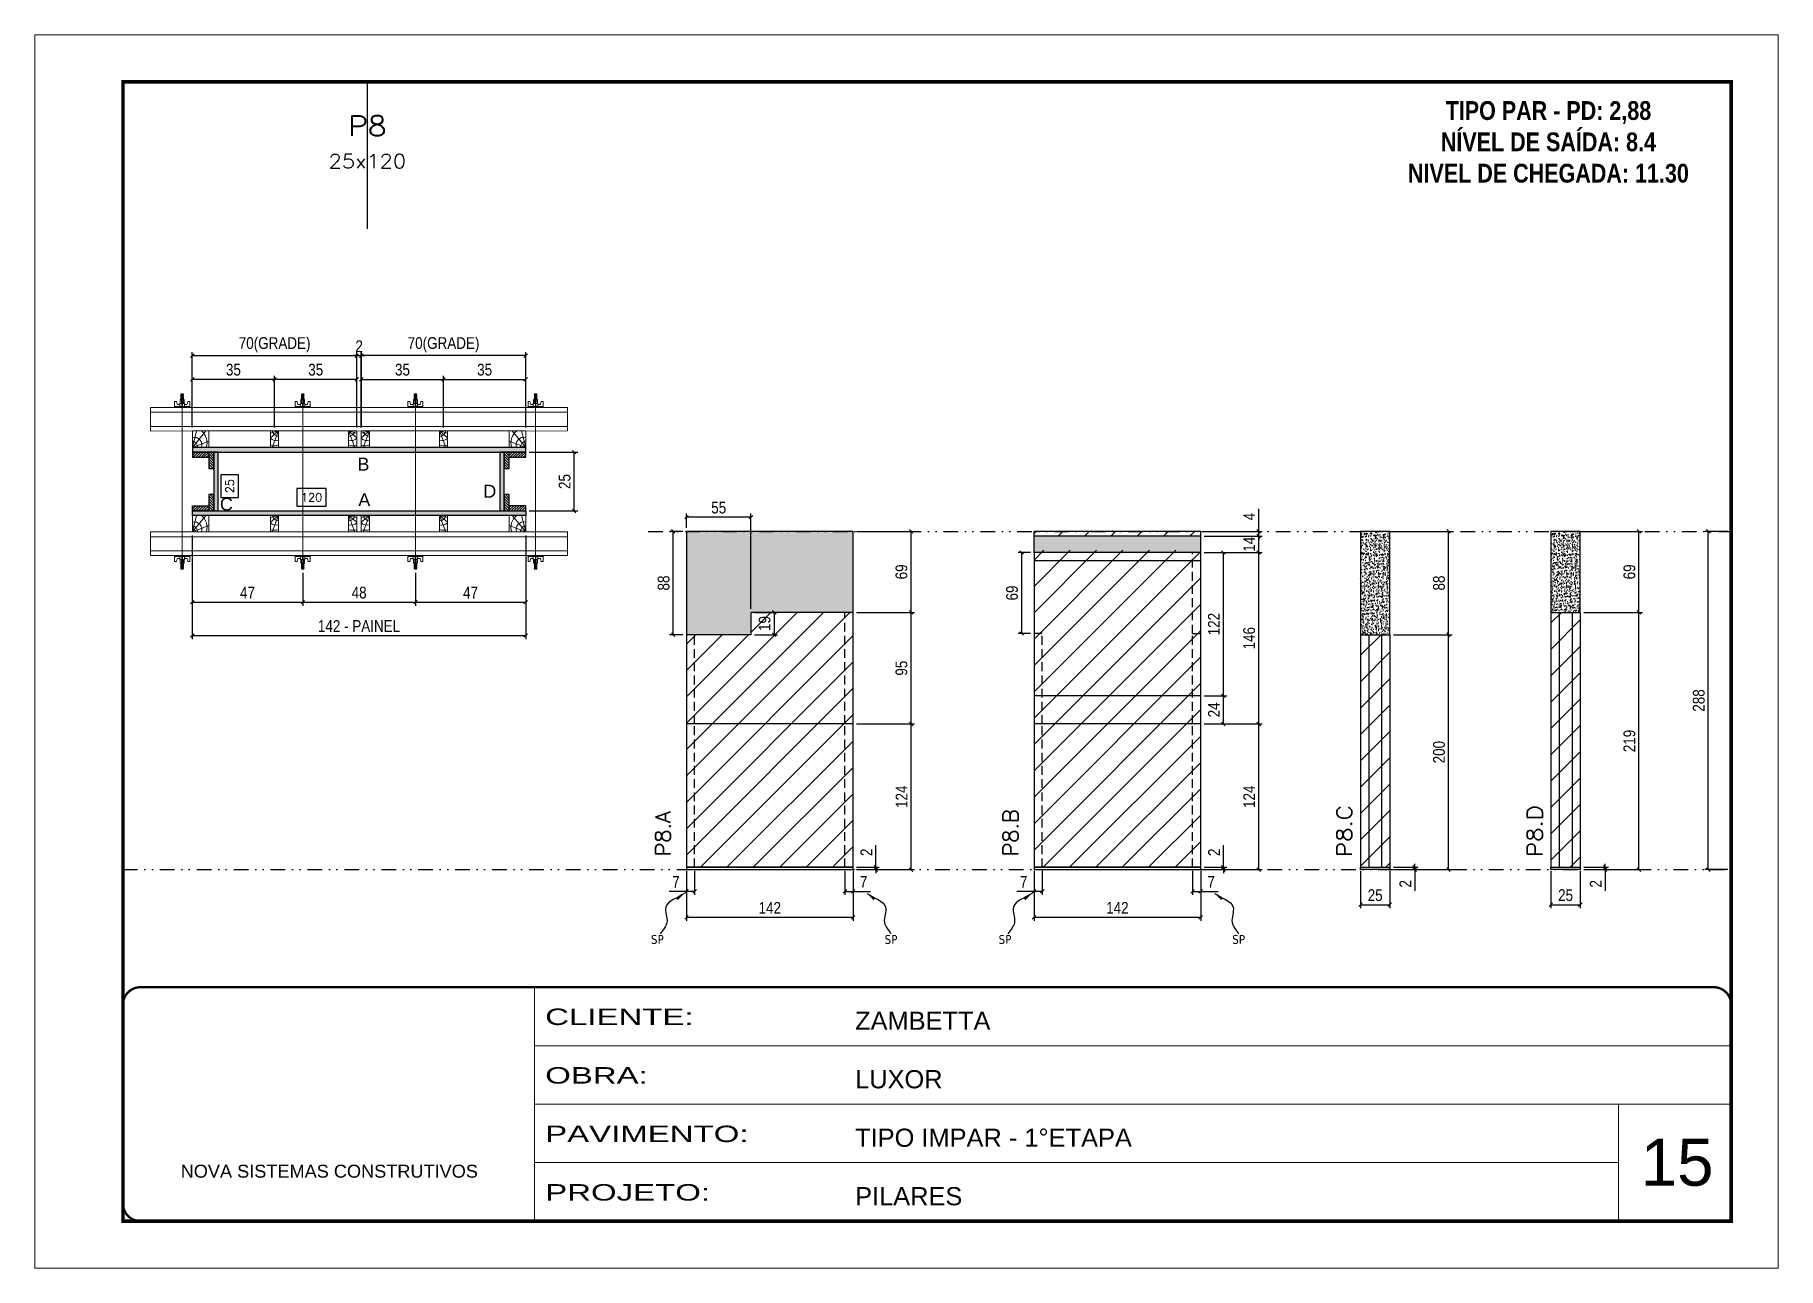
# Model space of a CAD drawing. Extents: x 14400 to 24104, y -21631 to 6985.
# Drawn here: x 17597 to 19082, y 2489 to 3539 of the extents above; entities that cross this region are included whole.
import ezdxf
from ezdxf.enums import TextEntityAlignment as Align

# ---------------------------------------------------------------- set-up
doc = ezdxf.new("R2010")
doc.units = 0
for name, pattern in [('CONTINUO', [0]), ('DASHED', [0.75, 0.5, -0.25]), ('DIVIDE2', [0.625, 0.25, -0.125, 0, -0.125, 0, -0.125]), ('HIDDEN', [0.375, 0.25, -0.125])]:
    doc.linetypes.add(name, pattern=pattern)
for name, color, linetype, lineweight in [('CARIMBO', 255, 'Continuous', 9), ('Folhas', 255, 'Continuous', 9), ('Hachura', 251, 'Continuous', 9), ('Madeira', 126, 'Continuous', 18), ('Perfil Metálico', 224, 'Continuous', 18), ('SARRAFO DE PRESSAO', 251, 'DASHED', 9), ('Texto Seção', 7, 'Continuous', 15)]:
    doc.layers.add(name, color=color, linetype=linetype, lineweight=lineweight)
for name, color, linetype in [('CHAPA', 1, 'Continuous'), ('COTA', 241, 'Continuous'), ('MEIO_PONT', 93, 'Continuous'), ('NOMENCLATURA', 7, 'Continuous'), ('Nível', 160, 'Continuous'), ('Painéis', 200, 'Continuous'), ('SARR_2.2x7', 40, 'Continuous'), ('SARRAFO', 251, 'Continuous'), ('Sarrafo de Pressão', 42, 'HIDDEN'), ('texto', 7, 'Continuous'), ('Texto de Titulo', 7, 'Continuous'), ('Texto Qtd Sarr', 242, 'Continuous'), ('TEXTO_GERAL', 7, 'Continuous')]:
    doc.layers.add(name, color=color, linetype=linetype)
doc.styles.add('ARIAL', font='arial.ttf')
doc.styles.add('COTA TECNICA', font='techl___.ttf', dxfattribs={"height": 10})
doc.styles.add('COTA TECNICA 2X', font='techl___.ttf', dxfattribs={"height": 10})
doc.styles.add('COTA TECNICA-50', font='techl___.ttf', dxfattribs={"height": 10})
doc.styles.add('REGUA-120', font='ROMANS.shx', dxfattribs={"height": 15})
doc.styles.add('ROMANC', font='techb___.ttf', dxfattribs={"height": 2.5})
doc.styles.add('ROMANS', font='romans.shx')
doc.styles.get("Standard").update_dxf_attribs({"font": 'arial.ttf'})
doc.styles.add('Tecnologia', font='')
doc.styles.get('Tecnologia').set_extended_font_data('Forgotten Futurist')
doc.dimstyles.new('COTA PAINEL-50', dxfattribs={"dimtxt": 10, "dimasz": 3, "dimexe": 3, "dimexo": 3, "dimgap": 3, "dimtad": 1, "dimdec": 1, "dimzin": 12, "dimdsep": 46, "dimtxsty": 'COTA TECNICA-50', "dimblk1": 'OBLIQUE', "dimblk2": 'OBLIQUE', "dimsah": 1, "dimcen": 0.9, "dimclrd": 4, "dimclre": 4, "dimclrt": 240, "dimadec": 1, "dimazin": 3, "dimtfac": 1, "dimtdec": 1, "dimtmove": 0, "dimatfit": 3, "dimfxl": 1, "dimtolj": 1, "dimtzin": 12, "dimarcsym": 0})
doc.dimstyles.new('PAINEL', dxfattribs={"dimtxt": 10, "dimasz": 3, "dimexe": 3, "dimexo": 3, "dimgap": 3, "dimtad": 1, "dimdec": 1, "dimzin": 12, "dimdsep": 46, "dimtxsty": 'COTA TECNICA', "dimblk1": 'OBLIQUE', "dimblk2": 'OBLIQUE', "dimsah": 1, "dimcen": 0.9, "dimclrd": 4, "dimclre": 4, "dimclrt": 240, "dimadec": 1, "dimazin": 3, "dimtfac": 1, "dimtdec": 1, "dimtmove": 0, "dimatfit": 3, "dimfxl": 1, "dimtolj": 1, "dimtzin": 12, "dimarcsym": 0})
doc.dimstyles.new('SECAO PILAR', dxfattribs={"dimtxt": 10, "dimasz": 3, "dimexe": 3, "dimexo": 3, "dimgap": 3, "dimtad": 1, "dimdec": 1, "dimlfac": 0.5, "dimzin": 12, "dimdsep": 46, "dimtxsty": 'COTA TECNICA 2X', "dimblk1": 'OBLIQUE', "dimblk2": 'OBLIQUE', "dimsah": 1, "dimcen": 0.9, "dimclrd": 256, "dimclre": 256, "dimclrt": 256, "dimadec": 1, "dimazin": 3, "dimtfac": 1, "dimtdec": 1, "dimtmove": 0, "dimatfit": 3, "dimfxl": 1, "dimtolj": 1, "dimtzin": 12, "dimarcsym": 0})
doc.dimstyles.new('SECÇÃO 2', dxfattribs={"dimtxt": 7, "dimasz": 6, "dimexe": 0.18, "dimexo": 2, "dimgap": -4, "dimtad": 3, "dimdec": 1, "dimlfac": 0.5, "dimzin": 12, "dimdsep": 46, "dimtxsty": 'ROMANS', "dimblk": 'ARCHTICK', "dimcen": 0.09, "dimse1": 1, "dimse2": 1, "dimsd1": 1, "dimsd2": 1, "dimclrd": 180, "dimclre": 5, "dimclrt": 1, "dimadec": 0, "dimazin": 3, "dimtfac": 1, "dimtdec": 1, "dimtofl": 0, "dimtmove": 0, "dimatfit": 3, "dimldrblk": 'ARCHTICK', "dimfxl": 1, "dimtolj": 1, "dimtzin": 0, "dimarcsym": 0})
doc.dimstyles.get("Standard").update_dxf_attribs({"dimtxt": 0.18, "dimasz": 0.18, "dimexe": 0.18, "dimexo": 0.0625, "dimgap": 0.09, "dimtad": 0, "dimtih": 1, "dimtoh": 1, "dimdec": 4, "dimzin": 0, "dimdsep": 46, "dimtxsty": 'Standard', "dimcen": 0.09, "dimadec": 0, "dimazin": 0, "dimtfac": 1, "dimtdec": 4, "dimtofl": 0, "dimtmove": 0, "dimatfit": 3, "dimfxl": 1, "dimtolj": 1, "dimtzin": 0, "dimarcsym": 0})

msp = doc.modelspace()

# ---------------------------------------------------------------- texts
at = {"layer": 'CARIMBO', "style": 'ARIAL'}
msp.add_text('15', height=40, dxfattribs=at).set_placement((18964.83, 2559.15))
at = {"layer": 'NOMENCLATURA', "color": 2, "insert": (18886.29, 3482.59), "char_height": 16, "attachment_point": 2, "style": 'ROMANC'}
msp.add_mtext_dynamic_manual_height_columns('TIPO PAR - PD: 2,88\\PNÍVEL DE SAÍDA: 8.4\\PNIVEL DE CHEGADA: 11.30', width=432.3511, gutter_width=1, heights=[0], dxfattribs=at)
at = {"layer": 'texto', "color": 0, "char_height": 7.5, "attachment_point": 5}
for insert in [(18127.23, 2768.79), (18326.25, 2768.79), (18423.36, 2768.79), (18622.39, 2768.79)]:
    msp.add_mtext('{\\fTahoma|b0|i0|c0|p34;\\C4;SP}', dxfattribs=dict(at, insert=insert))
at = {"layer": 'Texto Seção', "style": 'REGUA-120', "width": 1.1}
for s, p in [('P8.C', (18718.96, 2839.05)), ('P8.D', (18881.19, 2839.05))]:
    msp.add_text(s, height=13, rotation=90, dxfattribs=at).set_placement(p)
at = {"layer": 'Texto Seção', "char_height": 13, "width": 285.3299, "attachment_point": 7, "rotation": 90, "style": 'REGUA-120'}
for s, insert in [('\\pt26;P8.A', (18138.54, 2839.54)), ('P8.B', (18434.67, 2839.54))]:
    msp.add_mtext(s, dxfattribs=dict(at, insert=insert))
at = {"layer": 'TEXTO_GERAL', "style": 'ARIAL'}
for s, p in [('B', (17876.88, 3173.5)), ('A', (17877.62, 3143.27)), ('D', (17984.47, 3150.47)), ('C', (17760.13, 3139.52))]:
    msp.add_text(s, height=11, dxfattribs=at).set_placement(p, align=Align.MIDDLE_CENTER)

# ---------------------------------------------------------------- blocks, each defined once
blk = doc.blocks.new('9999999999')
at = {"color": 30, "linetype": 'CONTINUO'}
for p, q in [((98564.6, 34230.2), (98564.6, 34429.4)), ((98564.6, 34379.6), (99584, 34379.6)), ((98564.6, 34329.8), (99488, 34329.8)), ((99584, 34329.8), (99488, 34329.8)), ((99488, 34329.8), (99488, 34230.2)), ((98564.6, 34280), (99488, 34280))]:
    blk.add_line(p, q, dxfattribs=at)
at = {"color": 30, "linetype": 'CONTINUO', "const_width": 2}
blk.add_lwpolyline([(99584, 34230.2), (99584, 34414.4, 0.414214), (99569, 34429.4), (98229, 34429.4, 0.414214), (98214, 34414.4), (98214, 34245.2, 0.414214), (98229, 34230.2), (99584, 34230.2)], format="xyb", dxfattribs=at)
at = {"layer": 'Folhas'}
blk.add_lwpolyline([(98139, 34190.2), (99624, 34190.2), (99624, 35240.2), (98139, 35240.2)], close=True, dxfattribs=at)
at = {"layer": 'Folhas', "color": 30, "const_width": 3}
blk.add_lwpolyline([(98214, 34230.2), (99584, 34230.2), (99584, 35200.2), (98214, 35200.2)], close=True, dxfattribs=at)
at = {"color": 7, "linetype": 'Continuous', "ltscale": 5, "style": 'ARIAL'}
for s, height, p in [('ZAMBETTA', 15.48, (98837.7, 34393.1)), ('LUXOR', 15.48, (98837.7, 34343.3)), ('TIPO IMPAR - 1°ETAPA', 15.483, (98837.7, 34293.5)), ('NOVA SISTEMAS CONSTRUTIVOS', 11.059, (98263.2, 34267.2)), ('PILARES', 15.48, (98837.7, 34243.7))]:
    blk.add_text(s, height=height, dxfattribs=at).set_placement(p)
at = {"layer": 'Folhas', "color": 7, "style": 'Tecnologia', "width": 1.5}
for s, p in [('CLIENTE:', (98573.7, 34397.2)), ('OBRA:', (98573.7, 34347.3)), ('PAVIMENTO:', (98573.7, 34297.5)), ('PROJETO:', (98573.7, 34247.7))]:
    blk.add_text(s, height=14, dxfattribs=at).set_placement(p)
blk = doc.blocks.new('*D863')
at = {"layer": 'COTA', "color": 180, "lineweight": -2, "transparency": 16777216}
for p, q in [((17770.5, 3164.5), (17755.5, 3164.5)), ((17755.5, 3164.5), (17755.5, 3145.2)), ((17770.5, 3145.2), (17770.5, 3164.5)), ((17755.5, 3145.2), (17770.5, 3145.2))]:
    blk.add_line(p, q, dxfattribs=at)
at = {"layer": 'Defpoints', "color": 0, "transparency": 16777216}
for p in [(17770.4, 3183.7), (17770.4, 3133.7), (17774.5, 3133.7)]:
    blk.add_point(p, dxfattribs=at)
at = {"layer": 'COTA', "color": 1, "transparency": 16777216, "insert": (17763, 3154.8), "char_height": 7, "attachment_point": 5, "rotation": 90, "style": 'ROMANS'}
blk.add_mtext('\\A1;25', dxfattribs=at)
blk = doc.blocks.new('_ArchTick')
at = {"color": 0, "linetype": 'ByBlock', "const_width": 0.15}
blk.add_lwpolyline([(-0.5, -0.5), (0.5, 0.5)], dxfattribs=at)
blk = doc.blocks.new('*D864')
at = {"layer": 'COTA', "color": 180, "lineweight": -2, "transparency": 16777216}
for p, q in [((17845.2, 3152.7), (17820.2, 3152.7)), ((17820.2, 3152.7), (17820.2, 3137.7)), ((17845.2, 3137.7), (17845.2, 3152.7)), ((17820.2, 3137.7), (17845.2, 3137.7))]:
    blk.add_line(p, q, dxfattribs=at)
at = {"layer": 'Defpoints', "color": 0, "transparency": 16777216}
for p in [(17753.1, 3133.7), (17993.1, 3133.7), (17993.1, 3133.7)]:
    blk.add_point(p, dxfattribs=at)
at = {"layer": 'COTA', "color": 1, "transparency": 16777216, "insert": (17832.7, 3145.2), "char_height": 7, "attachment_point": 5, "style": 'ROMANS'}
blk.add_mtext('\\A1;120', dxfattribs=at)
blk = doc.blocks.new('_Oblique')
at = {"color": 0, "linetype": 'ByBlock', "lineweight": -2}
blk.add_line((-0.5, -0.5), (0.5, 0.5), dxfattribs=at)
blk = doc.blocks.new('*D865')
at = {"layer": 'COTA', "lineweight": -2, "transparency": 16777216}
for p, q in [((17731.1, 3112.8), (17731.1, 3024.6)), ((18015.1, 3112.8), (18015.1, 3024.6)), ((17731.1, 3027.6), (18015.1, 3027.6))]:
    blk.add_line(p, q, dxfattribs=at)
at = {"layer": 'Defpoints', "color": 0, "transparency": 16777216}
for p in [(17731.1, 3115.8), (18015.1, 3115.8), (18015.1, 3027.6)]:
    blk.add_point(p, dxfattribs=at)
at = {"layer": 'COTA', "lineweight": -2, "transparency": 16777216, "xscale": 3, "yscale": 3, "zscale": 3, "rotation": 180}
blk.add_blockref('_Oblique', (17731.1, 3027.6), dxfattribs=at)
at = {"layer": 'COTA', "lineweight": -2, "transparency": 16777216, "xscale": 3, "yscale": 3, "zscale": 3}
blk.add_blockref('_Oblique', (18015.1, 3027.6), dxfattribs=at)
at = {"layer": 'COTA', "transparency": 16777216, "insert": (17873.1, 3035.7), "char_height": 10, "attachment_point": 5, "style": 'COTA TECNICA 2X'}
blk.add_mtext('\\A1;142 - PAINEL', dxfattribs=at)
blk = doc.blocks.new('*D866')
at = {"layer": 'COTA', "lineweight": -2, "transparency": 16777216}
for p, q in [((17731.1, 3112.7), (17731.1, 3053)), ((17825.2, 3081), (17825.2, 3053)), ((17731.1, 3056), (17825.2, 3056))]:
    blk.add_line(p, q, dxfattribs=at)
at = {"layer": 'Defpoints', "color": 0, "transparency": 16777216}
for p in [(17731.1, 3115.7), (17825.2, 3084), (17825.2, 3056)]:
    blk.add_point(p, dxfattribs=at)
at = {"layer": 'COTA', "lineweight": -2, "transparency": 16777216, "xscale": 3, "yscale": 3, "zscale": 3, "rotation": 180}
blk.add_blockref('_Oblique', (17731.1, 3056), dxfattribs=at)
at = {"layer": 'COTA', "lineweight": -2, "transparency": 16777216, "xscale": 3, "yscale": 3, "zscale": 3}
blk.add_blockref('_Oblique', (17825.2, 3056), dxfattribs=at)
at = {"layer": 'COTA', "transparency": 16777216, "insert": (17778.1, 3064.1), "char_height": 10, "attachment_point": 5, "style": 'COTA TECNICA 2X'}
blk.add_mtext('\\A1;47', dxfattribs=at)
blk = doc.blocks.new('*D867')
at = {"layer": 'COTA', "lineweight": -2, "transparency": 16777216}
for p, q in [((18015.1, 3112.7), (18015.1, 3053)), ((17921.2, 3081), (17921.2, 3053)), ((17921.2, 3056), (18015.1, 3056))]:
    blk.add_line(p, q, dxfattribs=at)
at = {"layer": 'Defpoints', "color": 0, "transparency": 16777216}
for p in [(18015.1, 3115.7), (17921.2, 3084), (18015.1, 3056)]:
    blk.add_point(p, dxfattribs=at)
at = {"layer": 'COTA', "lineweight": -2, "transparency": 16777216, "xscale": 3, "yscale": 3, "zscale": 3, "rotation": 180}
blk.add_blockref('_Oblique', (17921.2, 3056), dxfattribs=at)
at = {"layer": 'COTA', "lineweight": -2, "transparency": 16777216, "xscale": 3, "yscale": 3, "zscale": 3}
blk.add_blockref('_Oblique', (18015.1, 3056), dxfattribs=at)
at = {"layer": 'COTA', "transparency": 16777216, "insert": (17968.1, 3064.1), "char_height": 10, "attachment_point": 5, "style": 'COTA TECNICA 2X'}
blk.add_mtext('\\A1;47', dxfattribs=at)
blk = doc.blocks.new('C')
at = {"layer": 'Hachura', "color": 0}
for p, q in [((0, 3.22), (0, -3.22)), ((0.45, 3.22), (0, 3.22)), ((0.46, 3.16), (0, 3.16)), ((0.46, 3.05), (0, 3.05)), ((0.46, 2.88), (0, 2.88)), ((0, 2.75), (0, -1.16)), ((0.46, 2.65), (0, 2.65)), ((0.46, 2.23), (0, 2.23)), ((0.46, 1.51), (0, 1.51)), ((0.39, 0.49), (0.17, 0.49)), ((0.45, -3.23), (0.45, 3.22)), ((0.45, 3.22), (2.58, 3.22)), ((1.74, 0.97), (0.45, 0.97)), ((1.45, 0.1), (0.45, 0.1)), ((1.35, 1.94), (1.35, 0.96)), ((2.58, 2.39), (1.47, 2.09)), ((1.74, -0.97), (1.74, 0.97)), ((1.74, 0.97), (1.74, 0.84)), ((1.74, 0.97), (1.74, 0.84)), ((1.74, 0.84), (3.35, 0.84)), ((3.35, 0.45), (1.74, 0.45)), ((2.58, 3.22), (2.58, 2.39)), ((3.32, 0.84), (3.32, -0.84)), ((3.35, 0.84), (3.35, -0.84)), ((3.68, 0.45), (3.35, 0.45)), ((3.84, -0.52), (3.35, 0.45)), ((3.35, 0.06), (3.67, -0.57)), ((3.68, 0.45), (4.16, -0.52)), ((3.72, 0.5), (4.25, -0.57)), ((4.37, -0.55), (3.83, 0.53)), ((4.15, 0.45), (3.93, 0.45)), ((4.42, -0.52), (3.93, 0.45)), ((4.15, 0.45), (4.26, 0.45)), ((4.26, 0.45), (4.74, -0.52)), ((4.3, 0.5), (4.83, -0.57)), ((4.95, -0.55), (4.41, 0.53)), ((4.51, 0.45), (4.84, 0.45)), ((5, -0.52), (4.51, 0.45)), ((4.84, 0.45), (5.32, -0.52)), ((4.88, 0.5), (5.41, -0.57)), ((5.53, -0.55), (4.99, 0.53)), ((5.58, -0.52), (5.09, 0.45)), ((5.42, 0.45), (5.09, 0.45)), ((5.58, -0.52), (5.09, 0.45)), ((5.42, 0.45), (5.74, -0.19)), ((5.46, 0.5), (5.74, -0.07)), ((5.74, 0.19), (5.57, 0.53)), ((5.74, 0.32), (5.68, 0.45)), ((5.68, 0.45), (5.74, 0.45)), ((5.74, 0.45), (5.9, 0.29)), ((5.74, 0.45), (5.74, -0.52)), ((5.9, -0.36), (5.9, 0.29)), ((0.45, 0), (0, 0)), ((0.46, -1.52), (0, -1.52)), ((0.46, -2.23), (0, -2.23)), ((0.46, -2.65), (0, -2.65)), ((0.46, -2.88), (0, -2.88)), ((0.46, -3.05), (0, -3.05)), ((0.46, -3.16), (0, -3.16)), ((0, -3.22), (2.57, -3.22)), ((0.08, -0.48), (0.29, -0.48)), ((0.29, -0.48), (0.4, -0.48)), ((0.45, 0), (0.45, -0.97)), ((0.45, -0.16), (1.45, -0.16)), ((0.45, -0.65), (0.45, -0.32)), ((0.45, -3.23), (0.45, -0.65)), ((0.45, -0.97), (1.74, -0.97)), ((1.35, -1.94), (1.35, -0.97)), ((2.58, -2.39), (1.47, -2.1)), ((3.35, -0.32), (1.74, -0.32)), ((3.35, -0.84), (1.74, -0.84)), ((2.58, -3.23), (2.58, -2.39)), ((3.35, -0.07), (3.58, -0.52)), ((3.35, -0.52), (3.58, -0.52)), ((3.84, -0.52), (4.16, -0.52)), ((4.42, -0.52), (4.74, -0.52)), ((4.63, -0.52), (4.74, -0.52)), ((5, -0.52), (5.32, -0.52)), ((5.58, -0.52), (5.74, -0.52)), ((5.74, -0.52), (5.9, -0.36)), ((5.74, -0.52), (5.74, -0.52))]:
    blk.add_line(p, q, dxfattribs=at)
for centre, radius, start, end in [((1.52, 1.94), 0.161, 104.74356, 180), ((1.44, -0.03), 0.129, 272.69497, 87.30503), ((3.81, 0.39), 0.143, 25.56881, 154.43119), ((4.39, 0.39), 0.143, 25.56881, 154.43119), ((4.97, 0.39), 0.143, 25.56881, 154.43119), ((5.55, 0.39), 0.143, 25.56881, 154.43119), ((0.17, -0.37), 0.174, 221.74404, 317.85924), ((1.52, -1.94), 0.161, 180, 255.25644), ((3.71, -0.4), 0.174, 222.14076, 318.25596), ((4.29, -0.4), 0.174, 222.14076, 318.25596), ((4.87, -0.4), 0.174, 222.14076, 318.25596), ((5.45, -0.4), 0.174, 222.14076, 318.25596), ((5.61, -0.4), 0.174, 317.85924, 318.25596)]:
    blk.add_arc(centre, radius, start, end, dxfattribs=at)
blk = doc.blocks.new('*D868')
at = {"layer": 'COTA', "lineweight": -2, "transparency": 16777216}
for p, q in [((17825.2, 3081), (17825.2, 3053)), ((17921.2, 3081), (17921.2, 3053)), ((17825.2, 3056), (17921.2, 3056))]:
    blk.add_line(p, q, dxfattribs=at)
at = {"layer": 'Defpoints', "color": 0, "transparency": 16777216}
for p in [(17825.2, 3084), (17921.2, 3084), (17921.2, 3056)]:
    blk.add_point(p, dxfattribs=at)
at = {"layer": 'COTA', "lineweight": -2, "transparency": 16777216, "xscale": 3, "yscale": 3, "zscale": 3, "rotation": 180}
blk.add_blockref('_Oblique', (17825.2, 3056), dxfattribs=at)
at = {"layer": 'COTA', "lineweight": -2, "transparency": 16777216, "xscale": 3, "yscale": 3, "zscale": 3}
blk.add_blockref('_Oblique', (17921.2, 3056), dxfattribs=at)
at = {"layer": 'COTA', "transparency": 16777216, "insert": (17873.2, 3064.1), "char_height": 10, "attachment_point": 5, "style": 'COTA TECNICA 2X'}
blk.add_mtext('\\A1;48', dxfattribs=at)
blk = doc.blocks.new('*D869')
at = {"layer": 'COTA', "lineweight": -2, "transparency": 16777216}
for p, q in [((17875, 3204.7), (17875, 3248.7)), ((17875, 3245.7), (17945.1, 3245.7)), ((17945.1, 3204.7), (17945.1, 3248.7))]:
    blk.add_line(p, q, dxfattribs=at)
at = {"layer": 'Defpoints', "color": 0, "transparency": 16777216}
for p in [(17945.1, 3245.7), (17875, 3201.7), (17945.1, 3201.7)]:
    blk.add_point(p, dxfattribs=at)
at = {"layer": 'COTA', "lineweight": -2, "transparency": 16777216, "xscale": 3, "yscale": 3, "zscale": 3, "rotation": 180}
blk.add_blockref('_Oblique', (17875, 3245.7), dxfattribs=at)
at = {"layer": 'COTA', "lineweight": -2, "transparency": 16777216, "xscale": 3, "yscale": 3, "zscale": 3}
blk.add_blockref('_Oblique', (17945.1, 3245.7), dxfattribs=at)
at = {"layer": 'COTA', "transparency": 16777216, "insert": (17910.1, 3253.9), "char_height": 10, "attachment_point": 5, "style": 'COTA TECNICA 2X'}
blk.add_mtext('\\A1;35', dxfattribs=at)
blk = doc.blocks.new('*D870')
at = {"layer": 'COTA', "lineweight": -2, "transparency": 16777216}
for p, q in [((17945.1, 3204.7), (17945.1, 3248.7)), ((17945.1, 3245.7), (18015.1, 3245.7)), ((18015.1, 3204.7), (18015.1, 3248.7))]:
    blk.add_line(p, q, dxfattribs=at)
at = {"layer": 'Defpoints', "color": 0, "transparency": 16777216}
for p in [(18015.1, 3245.7), (17945.1, 3201.7), (18015.1, 3201.7)]:
    blk.add_point(p, dxfattribs=at)
at = {"layer": 'COTA', "lineweight": -2, "transparency": 16777216, "xscale": 3, "yscale": 3, "zscale": 3, "rotation": 180}
blk.add_blockref('_Oblique', (17945.1, 3245.7), dxfattribs=at)
at = {"layer": 'COTA', "lineweight": -2, "transparency": 16777216, "xscale": 3, "yscale": 3, "zscale": 3}
blk.add_blockref('_Oblique', (18015.1, 3245.7), dxfattribs=at)
at = {"layer": 'COTA', "transparency": 16777216, "insert": (17980.1, 3253.9), "char_height": 10, "attachment_point": 5, "style": 'COTA TECNICA 2X'}
blk.add_mtext('\\A1;35', dxfattribs=at)
blk = doc.blocks.new('*D871')
at = {"layer": 'COTA', "lineweight": -2, "transparency": 16777216}
for p, q in [((17875, 3204.7), (17875, 3268.9)), ((18015.1, 3204.7), (18015.1, 3268.9)), ((18015.1, 3265.9), (17875, 3265.9))]:
    blk.add_line(p, q, dxfattribs=at)
at = {"layer": 'Defpoints', "color": 0, "transparency": 16777216}
for p in [(17875, 3265.9), (17875, 3201.7), (18015.1, 3201.7)]:
    blk.add_point(p, dxfattribs=at)
at = {"layer": 'COTA', "lineweight": -2, "transparency": 16777216, "xscale": 3, "yscale": 3, "zscale": 3, "rotation": 180}
blk.add_blockref('_Oblique', (17875, 3265.9), dxfattribs=at)
at = {"layer": 'COTA', "lineweight": -2, "transparency": 16777216, "xscale": 3, "yscale": 3, "zscale": 3}
blk.add_blockref('_Oblique', (18015.1, 3265.9), dxfattribs=at)
at = {"layer": 'COTA', "transparency": 16777216, "insert": (17945.1, 3275.1), "char_height": 10, "attachment_point": 5, "style": 'COTA TECNICA 2X'}
blk.add_mtext('\\A1;70(GRADE)', dxfattribs=at)
blk = doc.blocks.new('*D872')
at = {"layer": 'COTA', "lineweight": -2, "transparency": 16777216}
for p, q in [((18018.1, 3183.7), (18059.4, 3183.7)), ((18056.4, 3133.7), (18056.4, 3183.7)), ((18018.1, 3133.7), (18059.4, 3133.7))]:
    blk.add_line(p, q, dxfattribs=at)
at = {"layer": 'Defpoints', "color": 0, "transparency": 16777216}
for p in [(18015.1, 3183.7), (18056.4, 3183.7), (18015.1, 3133.7)]:
    blk.add_point(p, dxfattribs=at)
at = {"layer": 'COTA', "lineweight": -2, "transparency": 16777216, "xscale": 3, "yscale": 3, "zscale": 3}
for p, rotation in [((18056.4, 3183.7), 90), ((18056.4, 3133.7), 270)]:
    blk.add_blockref('_Oblique', p, dxfattribs=dict(at, rotation=rotation))
at = {"layer": 'COTA', "transparency": 16777216, "insert": (18048.3, 3158.7), "char_height": 10, "attachment_point": 5, "rotation": 90, "style": 'COTA TECNICA 2X'}
blk.add_mtext('\\A1;25', dxfattribs=at)
blk = doc.blocks.new('PONTALETE')
at = {"layer": 'Madeira'}
for q in [(2.71, 7), (7, 5.76), (7, 1.74)]:
    blk.add_line((0, 0), q, dxfattribs=at)
blk.add_lwpolyline([(0, 0), (7, 0), (7, 7), (0, 7)], close=True, dxfattribs=at)
for centre, radius, start, end in [((2.04, 0.06), 6.23, 37.28179, 109.09128), ((1.09, 0.9), 3.19, 343.60304, 109.98471), ((-0.21, -0.78), 3.09, 14.63219, 86.0383)]:
    blk.add_arc(centre, radius, start, end, dxfattribs=at)
blk = doc.blocks.new('MEIO PONTALETE')
at = {"layer": 'Madeira'}
for q in [(2.71, 7), (3.5, 2.88), (3.5, 0.87)]:
    blk.add_line((0, 0), q, dxfattribs=at)
blk.add_lwpolyline([(0, 0), (3.5, 0), (3.5, 7), (0, 7)], close=True, dxfattribs=at)
for centre, radius, start, end in [((2.04, 0.06), 6.23, 76.44987, 109.09128), ((1.09, 0.9), 3.19, 40.90626, 109.98471), ((-0.21, -0.78), 3.09, 14.63219, 86.0383)]:
    blk.add_arc(centre, radius, start, end, dxfattribs=at)
blk = doc.blocks.new('titulo1')
at = {"layer": 'Defpoints', "color": 252, "linetype": 'HIDDEN', "ltscale": 2}
blk.add_line((0, 0), (0, 125), dxfattribs=at)
at = {"layer": 'Defpoints', "style": 'ROMANS', "oblique": 15}
blk.add_attdef('FOLHA', text='', height=10, dxfattribs=at).set_placement((0, 15.6), align=Align.MIDDLE_CENTER)
at = {"layer": 'Texto Qtd Sarr', "color": 3, "style": 'ROMANS', "oblique": 15}
for tag, height, p in [('TITULO', 17, (0, 71.4)), ('SEÇÃO', 12, (0, 41.5))]:
    blk.add_attdef(tag, text='', height=height, dxfattribs=at).set_placement(p, align=Align.MIDDLE_CENTER)
blk = doc.blocks.new('*D873')
at = {"layer": 'COTA', "lineweight": -2, "transparency": 16777216}
for p, q in [((17801.1, 3204.7), (17801.1, 3248.7)), ((17871.2, 3245.7), (17801.1, 3245.7)), ((17871.2, 3204.7), (17871.2, 3248.7))]:
    blk.add_line(p, q, dxfattribs=at)
at = {"layer": 'Defpoints', "color": 0, "transparency": 16777216}
for p in [(17801.1, 3245.7), (17801.1, 3201.7), (17871.2, 3201.7)]:
    blk.add_point(p, dxfattribs=at)
at = {"layer": 'COTA', "lineweight": -2, "transparency": 16777216, "xscale": 3, "yscale": 3, "zscale": 3, "rotation": 180}
blk.add_blockref('_Oblique', (17801.1, 3245.7), dxfattribs=at)
at = {"layer": 'COTA', "lineweight": -2, "transparency": 16777216, "xscale": 3, "yscale": 3, "zscale": 3}
blk.add_blockref('_Oblique', (17871.2, 3245.7), dxfattribs=at)
at = {"layer": 'COTA', "transparency": 16777216, "insert": (17836.2, 3253.9), "char_height": 10, "attachment_point": 5, "style": 'COTA TECNICA 2X'}
blk.add_mtext('\\A1;35', dxfattribs=at)
blk = doc.blocks.new('*D874')
at = {"layer": 'COTA', "lineweight": -2, "transparency": 16777216}
for p, q in [((17731.1, 3204.7), (17731.1, 3248.7)), ((17801.1, 3245.7), (17731.1, 3245.7)), ((17801.1, 3204.7), (17801.1, 3248.7))]:
    blk.add_line(p, q, dxfattribs=at)
at = {"layer": 'Defpoints', "color": 0, "transparency": 16777216}
for p in [(17731.1, 3245.7), (17731.1, 3201.7), (17801.1, 3201.7)]:
    blk.add_point(p, dxfattribs=at)
at = {"layer": 'COTA', "lineweight": -2, "transparency": 16777216, "xscale": 3, "yscale": 3, "zscale": 3, "rotation": 180}
blk.add_blockref('_Oblique', (17731.1, 3245.7), dxfattribs=at)
at = {"layer": 'COTA', "lineweight": -2, "transparency": 16777216, "xscale": 3, "yscale": 3, "zscale": 3}
blk.add_blockref('_Oblique', (17801.1, 3245.7), dxfattribs=at)
at = {"layer": 'COTA', "transparency": 16777216, "insert": (17766.1, 3253.9), "char_height": 10, "attachment_point": 5, "style": 'COTA TECNICA 2X'}
blk.add_mtext('\\A1;35', dxfattribs=at)
blk = doc.blocks.new('*D875')
at = {"layer": 'COTA', "lineweight": -2, "transparency": 16777216}
for p, q in [((17731.1, 3204.7), (17731.1, 3268.9)), ((17871.2, 3204.7), (17871.2, 3268.9)), ((17731.1, 3265.9), (17871.2, 3265.9))]:
    blk.add_line(p, q, dxfattribs=at)
at = {"layer": 'Defpoints', "color": 0, "transparency": 16777216}
for p in [(17871.2, 3265.9), (17731.1, 3201.7), (17871.2, 3201.7)]:
    blk.add_point(p, dxfattribs=at)
at = {"layer": 'COTA', "lineweight": -2, "transparency": 16777216, "xscale": 3, "yscale": 3, "zscale": 3, "rotation": 180}
blk.add_blockref('_Oblique', (17731.1, 3265.9), dxfattribs=at)
at = {"layer": 'COTA', "lineweight": -2, "transparency": 16777216, "xscale": 3, "yscale": 3, "zscale": 3}
blk.add_blockref('_Oblique', (17871.2, 3265.9), dxfattribs=at)
at = {"layer": 'COTA', "transparency": 16777216, "insert": (17801.2, 3275.1), "char_height": 10, "attachment_point": 5, "style": 'COTA TECNICA 2X'}
blk.add_mtext('\\A1;70(GRADE)', dxfattribs=at)
blk = doc.blocks.new('*D890')
at = {"layer": 'COTA', "lineweight": -2, "transparency": 16777216}
for p, q in [((17871.2, 3204.7), (17871.2, 3268.9)), ((17875.2, 3204.7), (17875.2, 3268.9)), ((17871.2, 3265.9), (17868.2, 3265.9)), ((17871.2, 3265.9), (17875.2, 3265.9)), ((17875.2, 3265.9), (17878.2, 3265.9))]:
    blk.add_line(p, q, dxfattribs=at)
at = {"layer": 'Defpoints', "color": 0, "transparency": 16777216}
for p in [(17875.2, 3265.9), (17871.2, 3201.7), (17875.2, 3201.7)]:
    blk.add_point(p, dxfattribs=at)
at = {"layer": 'COTA', "lineweight": -2, "transparency": 16777216, "xscale": 3, "yscale": 3, "zscale": 3}
blk.add_blockref('_Oblique', (17871.2, 3265.9), dxfattribs=at)
at = {"layer": 'COTA', "lineweight": -2, "transparency": 16777216, "xscale": 3, "yscale": 3, "zscale": 3, "rotation": 180}
blk.add_blockref('_Oblique', (17875.2, 3265.9), dxfattribs=at)
at = {"layer": 'COTA', "transparency": 16777216, "insert": (17873.2, 3273.9), "char_height": 10, "attachment_point": 5, "style": 'COTA TECNICA 2X'}
blk.add_mtext('\\A1;2', dxfattribs=at)
blk = doc.blocks.new('*D876')
at = {"layer": 'COTA', "color": 4, "lineweight": -2, "transparency": 16777216}
for p, q in [((18152, 2827.3), (18152, 2784.6)), ((18294, 2827.3), (18294, 2784.6)), ((18294, 2787.6), (18152, 2787.6))]:
    blk.add_line(p, q, dxfattribs=at)
at = {"layer": 'Defpoints', "color": 0, "transparency": 16777216}
for p in [(18152, 2830.3), (18294, 2830.3), (18152, 2787.6)]:
    blk.add_point(p, dxfattribs=at)
at = {"layer": 'COTA', "color": 4, "lineweight": -2, "transparency": 16777216, "xscale": 3, "yscale": 3, "zscale": 3, "rotation": 180}
blk.add_blockref('_Oblique', (18152, 2787.6), dxfattribs=at)
at = {"layer": 'COTA', "color": 4, "lineweight": -2, "transparency": 16777216, "xscale": 3, "yscale": 3, "zscale": 3}
blk.add_blockref('_Oblique', (18294, 2787.6), dxfattribs=at)
at = {"layer": 'COTA', "color": 240, "transparency": 16777216, "insert": (18223, 2795.7), "char_height": 10, "attachment_point": 5, "style": 'COTA TECNICA'}
blk.add_mtext('\\A1;142', dxfattribs=at)
blk = doc.blocks.new('*D877')
at = {"layer": 'COTA', "color": 4, "lineweight": -2, "transparency": 16777216}
for p, q in [((18287, 2827.3), (18287, 2806.8)), ((18294, 2825.3), (18294, 2806.8)), ((18287, 2809.8), (18294, 2809.8)), ((18294, 2809.8), (18308.7, 2809.8))]:
    blk.add_line(p, q, dxfattribs=at)
at = {"layer": 'Defpoints', "color": 0, "transparency": 16777216}
for p in [(18287, 2830.3), (18294, 2828.3), (18294, 2809.8)]:
    blk.add_point(p, dxfattribs=at)
at = {"layer": 'COTA', "color": 4, "lineweight": -2, "transparency": 16777216, "xscale": 3, "yscale": 3, "zscale": 3, "rotation": 180}
blk.add_blockref('_Oblique', (18287, 2809.8), dxfattribs=at)
at = {"layer": 'COTA', "color": 4, "lineweight": -2, "transparency": 16777216, "xscale": 3, "yscale": 3, "zscale": 3}
blk.add_blockref('_Oblique', (18294, 2809.8), dxfattribs=at)
at = {"layer": 'COTA', "color": 240, "transparency": 16777216, "insert": (18302.9, 2817.8), "char_height": 10, "attachment_point": 5, "style": 'COTA TECNICA-50'}
blk.add_mtext('\\A1;7', dxfattribs=at)
blk = doc.blocks.new('*D878')
at = {"layer": 'COTA', "color": 4, "lineweight": -2, "transparency": 16777216}
for p, q in [((18152, 2825.3), (18152, 2806.8)), ((18159, 2827.3), (18159, 2806.8)), ((18152, 2809.8), (18137.3, 2809.8)), ((18159, 2809.8), (18152, 2809.8))]:
    blk.add_line(p, q, dxfattribs=at)
at = {"layer": 'Defpoints', "color": 0, "transparency": 16777216}
for p in [(18152, 2828.3), (18159, 2830.3), (18152, 2809.8)]:
    blk.add_point(p, dxfattribs=at)
at = {"layer": 'COTA', "color": 4, "lineweight": -2, "transparency": 16777216, "xscale": 3, "yscale": 3, "zscale": 3, "rotation": 180}
blk.add_blockref('_Oblique', (18152, 2809.8), dxfattribs=at)
at = {"layer": 'COTA', "color": 4, "lineweight": -2, "transparency": 16777216, "xscale": 3, "yscale": 3, "zscale": 3}
blk.add_blockref('_Oblique', (18159, 2809.8), dxfattribs=at)
at = {"layer": 'COTA', "color": 240, "transparency": 16777216, "insert": (18143.1, 2817.8), "char_height": 10, "attachment_point": 5, "style": 'COTA TECNICA-50'}
blk.add_mtext('\\A1;7', dxfattribs=at)
blk = doc.blocks.new('*D891')
at = {"layer": 'COTA', "color": 4, "linetype": 'ByBlock', "lineweight": -2, "transparency": 16777216}
for p, q in [((18297, 2952.3), (18346.4, 2952.3)), ((18343.4, 2828.3), (18343.4, 2952.3)), ((18297, 2828.3), (18346.4, 2828.3))]:
    blk.add_line(p, q, dxfattribs=at)
at = {"layer": 'Defpoints', "color": 0, "linetype": 'ByBlock', "transparency": 16777216}
for p in [(18294, 2952.3), (18343.4, 2952.3), (18294, 2828.3)]:
    blk.add_point(p, dxfattribs=at)
at = {"layer": 'COTA', "color": 4, "linetype": 'ByBlock', "lineweight": -2, "transparency": 16777216, "xscale": 3, "yscale": 3, "zscale": 3}
for p, rotation in [((18343.4, 2952.3), 90), ((18343.4, 2828.3), 270)]:
    blk.add_blockref('_Oblique', p, dxfattribs=dict(at, rotation=rotation))
at = {"layer": 'COTA', "color": 240, "linetype": 'ByBlock', "transparency": 16777216, "insert": (18335.3, 2890.3), "char_height": 10, "attachment_point": 5, "rotation": 90, "style": 'COTA TECNICA'}
blk.add_mtext('\\A1;124', dxfattribs=at)
blk = doc.blocks.new('*D879')
at = {"layer": 'COTA', "color": 4, "lineweight": -2, "transparency": 16777216}
for p, q in [((18313.3, 2830.3), (18313.3, 2849.1)), ((18297, 2830.3), (18316.3, 2830.3)), ((18297, 2828.3), (18316.3, 2828.3)), ((18313.3, 2828.3), (18313.3, 2830.3)), ((18313.3, 2828.3), (18313.3, 2825.3))]:
    blk.add_line(p, q, dxfattribs=at)
at = {"layer": 'Defpoints', "color": 0, "transparency": 16777216}
for p in [(18294, 2830.3), (18294, 2828.3), (18313.3, 2828.3)]:
    blk.add_point(p, dxfattribs=at)
at = {"layer": 'COTA', "color": 4, "lineweight": -2, "transparency": 16777216, "xscale": 3, "yscale": 3, "zscale": 3}
for p, rotation in [((18313.3, 2830.3), 270), ((18313.3, 2828.3), 90)]:
    blk.add_blockref('_Oblique', p, dxfattribs=dict(at, rotation=rotation))
at = {"layer": 'COTA', "color": 240, "transparency": 16777216, "insert": (18305.3, 2843), "char_height": 10, "attachment_point": 5, "rotation": 90, "style": 'COTA TECNICA-50'}
blk.add_mtext('\\A1;2', dxfattribs=at)
blk = doc.blocks.new('*D892')
at = {"layer": 'COTA', "color": 4, "linetype": 'ByBlock', "lineweight": -2, "transparency": 16777216}
for p, q in [((18297, 2952.3), (18346.4, 2952.3)), ((18343.4, 2828.3), (18343.4, 2952.3)), ((18297, 2828.3), (18346.4, 2828.3))]:
    blk.add_line(p, q, dxfattribs=at)
at = {"layer": 'Defpoints', "color": 0, "linetype": 'ByBlock', "transparency": 16777216}
for p in [(18294, 2952.3), (18343.4, 2952.3), (18294, 2828.3)]:
    blk.add_point(p, dxfattribs=at)
at = {"layer": 'COTA', "color": 4, "linetype": 'ByBlock', "lineweight": -2, "transparency": 16777216, "xscale": 3, "yscale": 3, "zscale": 3}
for p, rotation in [((18343.4, 2952.3), 90), ((18343.4, 2828.3), 270)]:
    blk.add_blockref('_Oblique', p, dxfattribs=dict(at, rotation=rotation))
at = {"layer": 'COTA', "color": 240, "linetype": 'ByBlock', "transparency": 16777216, "insert": (18335.3, 2890.3), "char_height": 10, "attachment_point": 5, "rotation": 90, "style": 'COTA TECNICA'}
blk.add_mtext('\\A1;124', dxfattribs=at)
blk = doc.blocks.new('*D880')
at = {"layer": 'COTA', "color": 4, "lineweight": -2, "transparency": 16777216}
for p, q in [((18726.2, 2827.3), (18726.2, 2795.4)), ((18751.2, 2827.3), (18751.2, 2795.4)), ((18726.2, 2798.4), (18751.2, 2798.4))]:
    blk.add_line(p, q, dxfattribs=at)
at = {"layer": 'Defpoints', "color": 0, "transparency": 16777216}
for p in [(18726.2, 2830.3), (18751.2, 2830.3), (18751.2, 2798.4)]:
    blk.add_point(p, dxfattribs=at)
at = {"layer": 'COTA', "color": 4, "lineweight": -2, "transparency": 16777216, "xscale": 3, "yscale": 3, "zscale": 3, "rotation": 180}
blk.add_blockref('_Oblique', (18726.2, 2798.4), dxfattribs=at)
at = {"layer": 'COTA', "color": 4, "lineweight": -2, "transparency": 16777216, "xscale": 3, "yscale": 3, "zscale": 3}
blk.add_blockref('_Oblique', (18751.2, 2798.4), dxfattribs=at)
at = {"layer": 'COTA', "color": 240, "transparency": 16777216, "insert": (18738.7, 2806.5), "char_height": 10, "attachment_point": 5, "style": 'COTA TECNICA'}
blk.add_mtext('\\A1;25', dxfattribs=at)
blk = doc.blocks.new('*D881')
at = {"layer": 'COTA', "color": 4, "lineweight": -2, "transparency": 16777216}
for p, q in [((18754.2, 2830.3), (18775.4, 2830.3)), ((18754.2, 2828.3), (18775.4, 2828.3)), ((18772.4, 2830.3), (18772.4, 2833.3)), ((18772.4, 2830.3), (18772.4, 2828.3)), ((18772.4, 2828.3), (18772.4, 2810.2))]:
    blk.add_line(p, q, dxfattribs=at)
at = {"layer": 'Defpoints', "color": 0, "transparency": 16777216}
for p in [(18751.2, 2830.3), (18751.2, 2828.3), (18772.4, 2830.3)]:
    blk.add_point(p, dxfattribs=at)
at = {"layer": 'COTA', "color": 4, "lineweight": -2, "transparency": 16777216, "xscale": 3, "yscale": 3, "zscale": 3}
for p, rotation in [((18772.4, 2830.3), 270), ((18772.4, 2828.3), 90)]:
    blk.add_blockref('_Oblique', p, dxfattribs=dict(at, rotation=rotation))
at = {"layer": 'COTA', "color": 240, "transparency": 16777216, "insert": (18764.4, 2816.2), "char_height": 10, "attachment_point": 5, "rotation": 90, "style": 'COTA TECNICA-50'}
blk.add_mtext('\\A1;2', dxfattribs=at)
blk = doc.blocks.new('*D882')
at = {"layer": 'COTA', "color": 4, "lineweight": -2, "transparency": 16777216}
for p, q in [((18754.2, 3028.3), (18804.2, 3028.3)), ((18801.2, 2828.3), (18801.2, 3028.3)), ((18754.2, 2828.3), (18804.2, 2828.3))]:
    blk.add_line(p, q, dxfattribs=at)
at = {"layer": 'Defpoints', "color": 0, "transparency": 16777216}
for p in [(18751.2, 3028.3), (18801.2, 3028.3), (18751.2, 2828.3)]:
    blk.add_point(p, dxfattribs=at)
at = {"layer": 'COTA', "color": 4, "lineweight": -2, "transparency": 16777216, "xscale": 3, "yscale": 3, "zscale": 3}
for p, rotation in [((18801.2, 3028.3), 90), ((18801.2, 2828.3), 270)]:
    blk.add_blockref('_Oblique', p, dxfattribs=dict(at, rotation=rotation))
at = {"layer": 'COTA', "color": 240, "transparency": 16777216, "insert": (18793.1, 2928.3), "char_height": 10, "attachment_point": 5, "rotation": 90, "style": 'COTA TECNICA-50'}
blk.add_mtext('\\A1;200', dxfattribs=at)
blk = doc.blocks.new('*D893')
at = {"layer": 'COTA', "color": 4, "lineweight": -2, "transparency": 16777216}
for p, q in [((18754.2, 3116.3), (18804.2, 3116.3)), ((18801.2, 3028.3), (18801.2, 3116.3)), ((18754.2, 3028.3), (18804.2, 3028.3))]:
    blk.add_line(p, q, dxfattribs=at)
at = {"layer": 'Defpoints', "color": 0, "transparency": 16777216}
for p in [(18751.2, 3116.3), (18801.2, 3116.3), (18751.2, 3028.3)]:
    blk.add_point(p, dxfattribs=at)
at = {"layer": 'COTA', "color": 4, "lineweight": -2, "transparency": 16777216, "xscale": 3, "yscale": 3, "zscale": 3}
for p, rotation in [((18801.2, 3116.3), 90), ((18801.2, 3028.3), 270)]:
    blk.add_blockref('_Oblique', p, dxfattribs=dict(at, rotation=rotation))
at = {"layer": 'COTA', "color": 240, "transparency": 16777216, "insert": (18793.1, 3072.3), "char_height": 10, "attachment_point": 5, "rotation": 90, "style": 'COTA TECNICA'}
blk.add_mtext('\\A1;88', dxfattribs=at)
blk = doc.blocks.new('*D894')
at = {"layer": 'COTA', "color": 4, "lineweight": -2, "transparency": 16777216}
for p, q in [((18297, 3047.3), (18346.4, 3047.3)), ((18343.4, 2952.3), (18343.4, 3047.3)), ((18297, 2952.3), (18346.4, 2952.3))]:
    blk.add_line(p, q, dxfattribs=at)
at = {"layer": 'Defpoints', "color": 0, "transparency": 16777216}
for p in [(18294, 3047.3), (18343.4, 3047.3), (18294, 2952.3)]:
    blk.add_point(p, dxfattribs=at)
at = {"layer": 'COTA', "color": 4, "lineweight": -2, "transparency": 16777216, "xscale": 3, "yscale": 3, "zscale": 3}
for p, rotation in [((18343.4, 3047.3), 90), ((18343.4, 2952.3), 270)]:
    blk.add_blockref('_Oblique', p, dxfattribs=dict(at, rotation=rotation))
at = {"layer": 'COTA', "color": 240, "transparency": 16777216, "insert": (18335.2, 2999.8), "char_height": 10, "attachment_point": 5, "rotation": 90, "style": 'COTA TECNICA'}
blk.add_mtext('\\A1;95', dxfattribs=at)
blk = doc.blocks.new('*D895')
at = {"layer": 'COTA', "color": 4, "lineweight": -2, "transparency": 16777216}
for p, q in [((18297, 3116.3), (18346.4, 3116.3)), ((18343.4, 3047.3), (18343.4, 3116.3)), ((18297, 3047.3), (18346.4, 3047.3))]:
    blk.add_line(p, q, dxfattribs=at)
at = {"layer": 'Defpoints', "color": 0, "transparency": 16777216}
for p in [(18294, 3116.3), (18343.4, 3116.3), (18294, 3047.3)]:
    blk.add_point(p, dxfattribs=at)
at = {"layer": 'COTA', "color": 4, "lineweight": -2, "transparency": 16777216, "xscale": 3, "yscale": 3, "zscale": 3}
for p, rotation in [((18343.4, 3116.3), 90), ((18343.4, 3047.3), 270)]:
    blk.add_blockref('_Oblique', p, dxfattribs=dict(at, rotation=rotation))
at = {"layer": 'COTA', "color": 240, "transparency": 16777216, "insert": (18335.2, 3081.8), "char_height": 10, "attachment_point": 5, "rotation": 90, "style": 'COTA TECNICA'}
blk.add_mtext('\\A1;69', dxfattribs=at)
blk = doc.blocks.new('*D883')
at = {"layer": 'COTA', "color": 4, "lineweight": -2, "transparency": 16777216}
for p, q in [((18448.1, 2827.3), (18448.1, 2784.6)), ((18590.1, 2827.3), (18590.1, 2784.6)), ((18590.1, 2787.6), (18448.1, 2787.6))]:
    blk.add_line(p, q, dxfattribs=at)
at = {"layer": 'Defpoints', "color": 0, "transparency": 16777216}
for p in [(18448.1, 2830.3), (18590.1, 2830.3), (18448.1, 2787.6)]:
    blk.add_point(p, dxfattribs=at)
at = {"layer": 'COTA', "color": 4, "lineweight": -2, "transparency": 16777216, "xscale": 3, "yscale": 3, "zscale": 3, "rotation": 180}
blk.add_blockref('_Oblique', (18448.1, 2787.6), dxfattribs=at)
at = {"layer": 'COTA', "color": 4, "lineweight": -2, "transparency": 16777216, "xscale": 3, "yscale": 3, "zscale": 3}
blk.add_blockref('_Oblique', (18590.1, 2787.6), dxfattribs=at)
at = {"layer": 'COTA', "color": 240, "transparency": 16777216, "insert": (18519.1, 2795.7), "char_height": 10, "attachment_point": 5, "style": 'COTA TECNICA'}
blk.add_mtext('\\A1;142', dxfattribs=at)
blk = doc.blocks.new('*D884')
at = {"layer": 'COTA', "color": 4, "lineweight": -2, "transparency": 16777216}
for p, q in [((18583.1, 2827.3), (18583.1, 2806.8)), ((18590.1, 2825.3), (18590.1, 2806.8)), ((18583.1, 2809.8), (18590.1, 2809.8)), ((18590.1, 2809.8), (18604.9, 2809.8))]:
    blk.add_line(p, q, dxfattribs=at)
at = {"layer": 'Defpoints', "color": 0, "transparency": 16777216}
for p in [(18583.1, 2830.3), (18590.1, 2828.3), (18590.1, 2809.8)]:
    blk.add_point(p, dxfattribs=at)
at = {"layer": 'COTA', "color": 4, "lineweight": -2, "transparency": 16777216, "xscale": 3, "yscale": 3, "zscale": 3, "rotation": 180}
blk.add_blockref('_Oblique', (18583.1, 2809.8), dxfattribs=at)
at = {"layer": 'COTA', "color": 4, "lineweight": -2, "transparency": 16777216, "xscale": 3, "yscale": 3, "zscale": 3}
blk.add_blockref('_Oblique', (18590.1, 2809.8), dxfattribs=at)
at = {"layer": 'COTA', "color": 240, "transparency": 16777216, "insert": (18599, 2817.8), "char_height": 10, "attachment_point": 5, "style": 'COTA TECNICA-50'}
blk.add_mtext('\\A1;7', dxfattribs=at)
blk = doc.blocks.new('*D885')
at = {"layer": 'COTA', "color": 4, "lineweight": -2, "transparency": 16777216}
for p, q in [((18448.1, 2825.3), (18448.1, 2806.8)), ((18455.1, 2827.3), (18455.1, 2806.8)), ((18448.1, 2809.8), (18433.4, 2809.8)), ((18455.1, 2809.8), (18448.1, 2809.8))]:
    blk.add_line(p, q, dxfattribs=at)
at = {"layer": 'Defpoints', "color": 0, "transparency": 16777216}
for p in [(18448.1, 2828.3), (18455.1, 2830.3), (18448.1, 2809.8)]:
    blk.add_point(p, dxfattribs=at)
at = {"layer": 'COTA', "color": 4, "lineweight": -2, "transparency": 16777216, "xscale": 3, "yscale": 3, "zscale": 3, "rotation": 180}
blk.add_blockref('_Oblique', (18448.1, 2809.8), dxfattribs=at)
at = {"layer": 'COTA', "color": 4, "lineweight": -2, "transparency": 16777216, "xscale": 3, "yscale": 3, "zscale": 3}
blk.add_blockref('_Oblique', (18455.1, 2809.8), dxfattribs=at)
at = {"layer": 'COTA', "color": 240, "transparency": 16777216, "insert": (18439.3, 2817.8), "char_height": 10, "attachment_point": 5, "style": 'COTA TECNICA-50'}
blk.add_mtext('\\A1;7', dxfattribs=at)
blk = doc.blocks.new('*D896')
at = {"layer": 'COTA', "color": 4, "linetype": 'ByBlock', "lineweight": -2, "transparency": 16777216}
for p, q in [((18593.1, 2952.3), (18642.5, 2952.3)), ((18639.5, 2828.3), (18639.5, 2952.3)), ((18593.1, 2828.3), (18642.5, 2828.3))]:
    blk.add_line(p, q, dxfattribs=at)
at = {"layer": 'Defpoints', "color": 0, "linetype": 'ByBlock', "transparency": 16777216}
for p in [(18590.1, 2952.3), (18639.5, 2952.3), (18590.1, 2828.3)]:
    blk.add_point(p, dxfattribs=at)
at = {"layer": 'COTA', "color": 4, "linetype": 'ByBlock', "lineweight": -2, "transparency": 16777216, "xscale": 3, "yscale": 3, "zscale": 3}
for p, rotation in [((18639.5, 2952.3), 90), ((18639.5, 2828.3), 270)]:
    blk.add_blockref('_Oblique', p, dxfattribs=dict(at, rotation=rotation))
at = {"layer": 'COTA', "color": 240, "linetype": 'ByBlock', "transparency": 16777216, "insert": (18631.4, 2890.3), "char_height": 10, "attachment_point": 5, "rotation": 90, "style": 'COTA TECNICA'}
blk.add_mtext('\\A1;124', dxfattribs=at)
blk = doc.blocks.new('*D886')
at = {"layer": 'COTA', "color": 4, "lineweight": -2, "transparency": 16777216}
for p, q in [((18609.4, 2830.3), (18609.4, 2849.1)), ((18593.1, 2830.3), (18612.4, 2830.3)), ((18593.1, 2828.3), (18612.4, 2828.3)), ((18609.4, 2828.3), (18609.4, 2830.3)), ((18609.4, 2828.3), (18609.4, 2825.3))]:
    blk.add_line(p, q, dxfattribs=at)
at = {"layer": 'Defpoints', "color": 0, "transparency": 16777216}
for p in [(18590.1, 2830.3), (18590.1, 2828.3), (18609.4, 2828.3)]:
    blk.add_point(p, dxfattribs=at)
at = {"layer": 'COTA', "color": 4, "lineweight": -2, "transparency": 16777216, "xscale": 3, "yscale": 3, "zscale": 3}
for p, rotation in [((18609.4, 2830.3), 270), ((18609.4, 2828.3), 90)]:
    blk.add_blockref('_Oblique', p, dxfattribs=dict(at, rotation=rotation))
at = {"layer": 'COTA', "color": 240, "transparency": 16777216, "insert": (18601.4, 2843), "char_height": 10, "attachment_point": 5, "rotation": 90, "style": 'COTA TECNICA-50'}
blk.add_mtext('\\A1;2', dxfattribs=at)
blk = doc.blocks.new('*D897')
at = {"layer": 'COTA', "color": 4, "linetype": 'ByBlock', "lineweight": -2, "transparency": 16777216}
for p, q in [((18593.1, 2952.3), (18642.5, 2952.3)), ((18639.5, 2828.3), (18639.5, 2952.3)), ((18593.1, 2828.3), (18642.5, 2828.3))]:
    blk.add_line(p, q, dxfattribs=at)
at = {"layer": 'Defpoints', "color": 0, "linetype": 'ByBlock', "transparency": 16777216}
for p in [(18590.1, 2952.3), (18639.5, 2952.3), (18590.1, 2828.3)]:
    blk.add_point(p, dxfattribs=at)
at = {"layer": 'COTA', "color": 4, "linetype": 'ByBlock', "lineweight": -2, "transparency": 16777216, "xscale": 3, "yscale": 3, "zscale": 3}
for p, rotation in [((18639.5, 2952.3), 90), ((18639.5, 2828.3), 270)]:
    blk.add_blockref('_Oblique', p, dxfattribs=dict(at, rotation=rotation))
at = {"layer": 'COTA', "color": 240, "linetype": 'ByBlock', "transparency": 16777216, "insert": (18631.4, 2890.3), "char_height": 10, "attachment_point": 5, "rotation": 90, "style": 'COTA TECNICA'}
blk.add_mtext('\\A1;124', dxfattribs=at)
blk = doc.blocks.new('*D887')
at = {"layer": 'COTA', "color": 4, "lineweight": -2, "transparency": 16777216}
for p, q in [((18888.4, 2827.3), (18888.4, 2795.4)), ((18913.4, 2827.3), (18913.4, 2795.4)), ((18888.4, 2798.4), (18913.4, 2798.4))]:
    blk.add_line(p, q, dxfattribs=at)
at = {"layer": 'Defpoints', "color": 0, "transparency": 16777216}
for p in [(18888.4, 2830.3), (18913.4, 2830.3), (18913.4, 2798.4)]:
    blk.add_point(p, dxfattribs=at)
at = {"layer": 'COTA', "color": 4, "lineweight": -2, "transparency": 16777216, "xscale": 3, "yscale": 3, "zscale": 3, "rotation": 180}
blk.add_blockref('_Oblique', (18888.4, 2798.4), dxfattribs=at)
at = {"layer": 'COTA', "color": 4, "lineweight": -2, "transparency": 16777216, "xscale": 3, "yscale": 3, "zscale": 3}
blk.add_blockref('_Oblique', (18913.4, 2798.4), dxfattribs=at)
at = {"layer": 'COTA', "color": 240, "transparency": 16777216, "insert": (18900.9, 2806.5), "char_height": 10, "attachment_point": 5, "style": 'COTA TECNICA'}
blk.add_mtext('\\A1;25', dxfattribs=at)
blk = doc.blocks.new('*D888')
at = {"layer": 'COTA', "color": 4, "lineweight": -2, "transparency": 16777216}
for p, q in [((18916.4, 2830.3), (18937.6, 2830.3)), ((18916.4, 2828.3), (18937.6, 2828.3)), ((18934.6, 2830.3), (18934.6, 2833.3)), ((18934.6, 2830.3), (18934.6, 2828.3)), ((18934.6, 2828.3), (18934.6, 2810.2))]:
    blk.add_line(p, q, dxfattribs=at)
at = {"layer": 'Defpoints', "color": 0, "transparency": 16777216}
for p in [(18913.4, 2830.3), (18913.4, 2828.3), (18934.6, 2830.3)]:
    blk.add_point(p, dxfattribs=at)
at = {"layer": 'COTA', "color": 4, "lineweight": -2, "transparency": 16777216, "xscale": 3, "yscale": 3, "zscale": 3}
for p, rotation in [((18934.6, 2830.3), 270), ((18934.6, 2828.3), 90)]:
    blk.add_blockref('_Oblique', p, dxfattribs=dict(at, rotation=rotation))
at = {"layer": 'COTA', "color": 240, "transparency": 16777216, "insert": (18926.6, 2816.2), "char_height": 10, "attachment_point": 5, "rotation": 90, "style": 'COTA TECNICA-50'}
blk.add_mtext('\\A1;2', dxfattribs=at)
blk = doc.blocks.new('*D889')
at = {"layer": 'COTA', "color": 4, "lineweight": -2, "transparency": 16777216}
for p, q in [((18916.4, 3047.3), (18966.4, 3047.3)), ((18963.4, 2828.3), (18963.4, 3047.3)), ((18916.4, 2828.3), (18966.4, 2828.3))]:
    blk.add_line(p, q, dxfattribs=at)
at = {"layer": 'Defpoints', "color": 0, "transparency": 16777216}
for p in [(18913.4, 3047.3), (18963.4, 3047.3), (18913.4, 2828.3)]:
    blk.add_point(p, dxfattribs=at)
at = {"layer": 'COTA', "color": 4, "lineweight": -2, "transparency": 16777216, "xscale": 3, "yscale": 3, "zscale": 3}
for p, rotation in [((18963.4, 3047.3), 90), ((18963.4, 2828.3), 270)]:
    blk.add_blockref('_Oblique', p, dxfattribs=dict(at, rotation=rotation))
at = {"layer": 'COTA', "color": 240, "transparency": 16777216, "insert": (18955.3, 2937.8), "char_height": 10, "attachment_point": 5, "rotation": 90, "style": 'COTA TECNICA-50'}
blk.add_mtext('\\A1;219', dxfattribs=at)
blk = doc.blocks.new('*D898')
at = {"layer": 'COTA', "color": 4, "lineweight": -2, "transparency": 16777216}
for p, q in [((18916.4, 3116.3), (18966.4, 3116.3)), ((18963.4, 3047.3), (18963.4, 3116.3)), ((18916.4, 3047.3), (18966.4, 3047.3))]:
    blk.add_line(p, q, dxfattribs=at)
at = {"layer": 'Defpoints', "color": 0, "transparency": 16777216}
for p in [(18913.4, 3116.3), (18963.4, 3116.3), (18913.4, 3047.3)]:
    blk.add_point(p, dxfattribs=at)
at = {"layer": 'COTA', "color": 4, "lineweight": -2, "transparency": 16777216, "xscale": 3, "yscale": 3, "zscale": 3}
for p, rotation in [((18963.4, 3116.3), 90), ((18963.4, 3047.3), 270)]:
    blk.add_blockref('_Oblique', p, dxfattribs=dict(at, rotation=rotation))
at = {"layer": 'COTA', "color": 240, "transparency": 16777216, "insert": (18955.3, 3081.8), "char_height": 10, "attachment_point": 5, "rotation": 90, "style": 'COTA TECNICA'}
blk.add_mtext('\\A1;69', dxfattribs=at)
blk = doc.blocks.new('*D899')
at = {"layer": 'COTA', "color": 4, "lineweight": -2, "transparency": 16777216}
for p, q in [((18593.1, 3098.3), (18642.5, 3098.3)), ((18639.5, 2952.3), (18639.5, 3098.3)), ((18593.1, 2952.3), (18642.5, 2952.3))]:
    blk.add_line(p, q, dxfattribs=at)
at = {"layer": 'Defpoints', "color": 0, "transparency": 16777216}
for p in [(18590.1, 3098.3), (18639.5, 3098.3), (18590.1, 2952.3)]:
    blk.add_point(p, dxfattribs=at)
at = {"layer": 'COTA', "color": 4, "lineweight": -2, "transparency": 16777216, "xscale": 3, "yscale": 3, "zscale": 3}
for p, rotation in [((18639.5, 3098.3), 90), ((18639.5, 2952.3), 270)]:
    blk.add_blockref('_Oblique', p, dxfattribs=dict(at, rotation=rotation))
at = {"layer": 'COTA', "color": 240, "transparency": 16777216, "insert": (18631.4, 3025.3), "char_height": 10, "attachment_point": 5, "rotation": 90, "style": 'COTA TECNICA'}
blk.add_mtext('\\A1;146', dxfattribs=at)
blk = doc.blocks.new('*D900')
at = {"layer": 'COTA', "color": 4, "lineweight": -2, "transparency": 16777216}
for p, q in [((18445.1, 3098.3), (18434.6, 3098.3)), ((18437.6, 3029.3), (18437.6, 3098.3)), ((18445.1, 3029.3), (18434.6, 3029.3))]:
    blk.add_line(p, q, dxfattribs=at)
at = {"layer": 'Defpoints', "color": 0, "transparency": 16777216}
for p in [(18437.6, 3098.3), (18448.1, 3098.3), (18448.1, 3029.3)]:
    blk.add_point(p, dxfattribs=at)
at = {"layer": 'COTA', "color": 4, "lineweight": -2, "transparency": 16777216, "xscale": 3, "yscale": 3, "zscale": 3}
for p, rotation in [((18437.6, 3098.3), 90), ((18437.6, 3029.3), 270)]:
    blk.add_blockref('_Oblique', p, dxfattribs=dict(at, rotation=rotation))
at = {"layer": 'COTA', "color": 240, "transparency": 16777216, "insert": (18429.4, 3063.8), "char_height": 10, "attachment_point": 5, "rotation": 90, "style": 'COTA TECNICA'}
blk.add_mtext('\\A1;69', dxfattribs=at)
blk = doc.blocks.new('*D901')
at = {"layer": 'COTA', "color": 4, "lineweight": -2, "transparency": 16777216}
for p, q in [((18593.1, 2976.3), (18612.4, 2976.3)), ((18609.4, 2952.3), (18609.4, 2976.3)), ((18593.1, 2952.3), (18612.4, 2952.3))]:
    blk.add_line(p, q, dxfattribs=at)
at = {"layer": 'Defpoints', "color": 0, "transparency": 16777216}
for p in [(18590.1, 2976.3), (18609.4, 2976.3), (18590.1, 2952.3)]:
    blk.add_point(p, dxfattribs=at)
at = {"layer": 'COTA', "color": 4, "lineweight": -2, "transparency": 16777216, "xscale": 3, "yscale": 3, "zscale": 3}
for p, rotation in [((18609.4, 2976.3), 90), ((18609.4, 2952.3), 270)]:
    blk.add_blockref('_Oblique', p, dxfattribs=dict(at, rotation=rotation))
at = {"layer": 'COTA', "color": 240, "transparency": 16777216, "insert": (18601.3, 2964.3), "char_height": 10, "attachment_point": 5, "rotation": 90, "style": 'COTA TECNICA'}
blk.add_mtext('\\A1;24', dxfattribs=at)
blk = doc.blocks.new('*D902')
at = {"layer": 'COTA', "color": 4, "lineweight": -2, "transparency": 16777216}
for p, q in [((18593.1, 3098.3), (18612.4, 3098.3)), ((18609.4, 2976.3), (18609.4, 3098.3)), ((18593.1, 2976.3), (18612.4, 2976.3))]:
    blk.add_line(p, q, dxfattribs=at)
at = {"layer": 'Defpoints', "color": 0, "transparency": 16777216}
for p in [(18590.1, 3098.3), (18609.4, 3098.3), (18590.1, 2976.3)]:
    blk.add_point(p, dxfattribs=at)
at = {"layer": 'COTA', "color": 4, "lineweight": -2, "transparency": 16777216, "xscale": 3, "yscale": 3, "zscale": 3}
for p, rotation in [((18609.4, 3098.3), 90), ((18609.4, 2976.3), 270)]:
    blk.add_blockref('_Oblique', p, dxfattribs=dict(at, rotation=rotation))
at = {"layer": 'COTA', "color": 240, "transparency": 16777216, "insert": (18601.3, 3037.3), "char_height": 10, "attachment_point": 5, "rotation": 90, "style": 'COTA TECNICA'}
blk.add_mtext('\\A1;122', dxfattribs=at)
blk = doc.blocks.new('*D1971')
at = {"layer": 'COTA', "color": 4, "lineweight": -2, "transparency": 16777216}
for p, q in [((19039, 3116.3), (19019.5, 3116.3)), ((19022.5, 2828.3), (19022.5, 3116.3)), ((19039, 2828.3), (19019.5, 2828.3))]:
    blk.add_line(p, q, dxfattribs=at)
at = {"layer": 'Defpoints', "color": 0, "transparency": 16777216}
for p in [(19022.5, 3116.3), (19042, 3116.3), (19042, 2828.3)]:
    blk.add_point(p, dxfattribs=at)
at = {"layer": 'COTA', "color": 4, "lineweight": -2, "transparency": 16777216, "xscale": 3, "yscale": 3, "zscale": 3}
for p, rotation in [((19022.5, 3116.3), 90), ((19022.5, 2828.3), 270)]:
    blk.add_blockref('_Oblique', p, dxfattribs=dict(at, rotation=rotation))
at = {"layer": 'COTA', "color": 240, "transparency": 16777216, "insert": (19014.4, 2972.3), "char_height": 10, "attachment_point": 5, "rotation": 90, "style": 'COTA TECNICA'}
blk.add_mtext('\\A1;288', dxfattribs=at)
blk = doc.blocks.new('*D1972')
at = {"layer": 'COTA', "color": 4, "lineweight": -2, "transparency": 16777216}
for p, q in [((18593.1, 3112.3), (18642.5, 3112.3)), ((18639.5, 3098.3), (18639.5, 3112.3)), ((18593.1, 3098.3), (18642.5, 3098.3))]:
    blk.add_line(p, q, dxfattribs=at)
at = {"layer": 'Defpoints', "color": 0, "transparency": 16777216}
for p in [(18590.1, 3112.3), (18639.5, 3112.3), (18590.1, 3098.3)]:
    blk.add_point(p, dxfattribs=at)
at = {"layer": 'COTA', "color": 4, "lineweight": -2, "transparency": 16777216, "xscale": 3, "yscale": 3, "zscale": 3}
for p, rotation in [((18639.5, 3112.3), 90), ((18639.5, 3098.3), 270)]:
    blk.add_blockref('_Oblique', p, dxfattribs=dict(at, rotation=rotation))
at = {"layer": 'COTA', "color": 240, "transparency": 16777216, "insert": (18631.4, 3105.3), "char_height": 10, "attachment_point": 5, "rotation": 90, "style": 'COTA TECNICA'}
blk.add_mtext('\\A1;14', dxfattribs=at)
blk = doc.blocks.new('*D1973')
at = {"layer": 'COTA', "color": 4, "lineweight": -2, "transparency": 16777216}
for p, q in [((18639.5, 3116.3), (18639.5, 3135.5)), ((18593.1, 3116.3), (18642.5, 3116.3)), ((18593.1, 3112.3), (18642.5, 3112.3)), ((18639.5, 3112.3), (18639.5, 3116.3)), ((18639.5, 3112.3), (18639.5, 3109.3))]:
    blk.add_line(p, q, dxfattribs=at)
at = {"layer": 'Defpoints', "color": 0, "transparency": 16777216}
for p in [(18590.1, 3116.3), (18590.1, 3112.3), (18639.5, 3116.3)]:
    blk.add_point(p, dxfattribs=at)
at = {"layer": 'COTA', "color": 4, "lineweight": -2, "transparency": 16777216, "xscale": 3, "yscale": 3, "zscale": 3}
for p, rotation in [((18639.5, 3116.3), 270), ((18639.5, 3112.3), 90)]:
    blk.add_blockref('_Oblique', p, dxfattribs=dict(at, rotation=rotation))
at = {"layer": 'COTA', "color": 240, "transparency": 16777216, "insert": (18631.4, 3128.9), "char_height": 10, "attachment_point": 5, "rotation": 90, "style": 'COTA TECNICA'}
blk.add_mtext('\\A1;4', dxfattribs=at)
blk = doc.blocks.new('*D1974')
at = {"layer": 'COTA', "color": 4, "lineweight": -2, "transparency": 16777216}
for p, q in [((18152, 3119.3), (18152, 3131.4)), ((18207, 3128.4), (18152, 3128.4)), ((18207, 3050.3), (18207, 3131.4))]:
    blk.add_line(p, q, dxfattribs=at)
at = {"layer": 'Defpoints', "color": 0, "transparency": 16777216}
for p in [(18152, 3128.4), (18152, 3116.3), (18207, 3047.3)]:
    blk.add_point(p, dxfattribs=at)
at = {"layer": 'COTA', "color": 4, "lineweight": -2, "transparency": 16777216, "xscale": 3, "yscale": 3, "zscale": 3, "rotation": 180}
blk.add_blockref('_Oblique', (18152, 3128.4), dxfattribs=at)
at = {"layer": 'COTA', "color": 4, "lineweight": -2, "transparency": 16777216, "xscale": 3, "yscale": 3, "zscale": 3}
blk.add_blockref('_Oblique', (18207, 3128.4), dxfattribs=at)
at = {"layer": 'COTA', "color": 240, "transparency": 16777216, "insert": (18179.5, 3136.5), "char_height": 10, "attachment_point": 5, "style": 'COTA TECNICA'}
blk.add_mtext('\\A1;55', dxfattribs=at)
blk = doc.blocks.new('*D1975')
at = {"layer": 'COTA', "color": 4, "lineweight": -2, "transparency": 16777216}
for p, q in [((18149, 3116.3), (18137.7, 3116.3)), ((18140.7, 3028.3), (18140.7, 3116.3)), ((18149, 3028.3), (18137.7, 3028.3))]:
    blk.add_line(p, q, dxfattribs=at)
at = {"layer": 'Defpoints', "color": 0, "transparency": 16777216}
for p in [(18140.7, 3116.3), (18152, 3116.3), (18152, 3028.3)]:
    blk.add_point(p, dxfattribs=at)
at = {"layer": 'COTA', "color": 4, "lineweight": -2, "transparency": 16777216, "xscale": 3, "yscale": 3, "zscale": 3}
for p, rotation in [((18140.7, 3116.3), 90), ((18140.7, 3028.3), 270)]:
    blk.add_blockref('_Oblique', p, dxfattribs=dict(at, rotation=rotation))
at = {"layer": 'COTA', "color": 240, "transparency": 16777216, "insert": (18132.6, 3072.3), "char_height": 10, "attachment_point": 5, "rotation": 90, "style": 'COTA TECNICA'}
blk.add_mtext('\\A1;88', dxfattribs=at)
blk = doc.blocks.new('*D1976')
at = {"layer": 'COTA', "color": 4, "lineweight": -2, "transparency": 16777216}
for p, q in [((18210, 3047.3), (18229.7, 3047.3)), ((18226.7, 3047.3), (18226.7, 3028.3)), ((18210, 3028.3), (18229.7, 3028.3))]:
    blk.add_line(p, q, dxfattribs=at)
at = {"layer": 'Defpoints', "color": 0, "transparency": 16777216}
for p in [(18207, 3047.3), (18207, 3028.3), (18226.7, 3028.3)]:
    blk.add_point(p, dxfattribs=at)
at = {"layer": 'COTA', "color": 4, "lineweight": -2, "transparency": 16777216, "xscale": 3, "yscale": 3, "zscale": 3}
for p, rotation in [((18226.7, 3047.3), 90), ((18226.7, 3028.3), 270)]:
    blk.add_blockref('_Oblique', p, dxfattribs=dict(at, rotation=rotation))
at = {"layer": 'COTA', "color": 240, "transparency": 16777216, "insert": (18218.6, 3037.8), "char_height": 10, "attachment_point": 5, "rotation": 90, "style": 'COTA TECNICA'}
blk.add_mtext('\\A1;19', dxfattribs=at)

# ---------------------------------------------------------------- dimensions: what is measured, and where the dimension line sits
at = {"layer": 'COTA'}
dim = msp.add_linear_dim(base=(17871.21, 3265.87), p1=(17731.12, 3201.75), p2=(17871.21, 3201.75), angle=180, text='<>(GRADE)', dimstyle='SECAO PILAR', dxfattribs=at)
dim.commit()
dim.dimension.update_dxf_attribs({"geometry": '*D875', "text_midpoint": (17801.17, 3275.09)})
for base, p1, p2, text, picture, middle in [((17875.0145, 3265.8721), (18015.1115, 3201.746), (17875.0145, 3201.75), '<>(GRADE)', '*D871', (17945.063, 3275.0928)), ((18015.11, 3027.59), (17731.11, 3115.76), (18015.11, 3115.8), '<> - PAINEL', '*D865', (17873.11, 3035.66))]:
    dim = msp.add_linear_dim(base=base, p1=p1, p2=p2, text=text, dimstyle='SECAO PILAR', dxfattribs=at)
    dim.commit()
    dim.dimension.update_dxf_attribs({"geometry": picture, "text_midpoint": middle})
for base, p1, p2, dimstyle, picture, middle in [((17875.21, 3265.87), (17871.21, 3201.75), (17875.21, 3201.75), 'SECAO PILAR', '*D890', (17873.21, 3265.87)), ((17993.11, 3133.75), (17753.11, 3133.75), (17993.11, 3133.75), 'SECÇÃO 2', '*D864', (17832.67, 3133.75))]:
    dim = msp.add_linear_dim(base=base, p1=p1, p2=p2, dimstyle=dimstyle, dxfattribs=at)
    dim.commit()
    dim.dimension.update_dxf_attribs({"geometry": picture, "text_midpoint": middle, "dimtype": 160})
for base, p1, p2, angle, dimstyle, picture, middle in [((17731.11, 3245.68), (17801.11, 3201.75), (17731.11, 3201.75), 180, 'SECAO PILAR', '*D874', (17766.11, 3253.9)), ((17801.114505, 3245.67701), (17871.214504, 3201.74996), (17801.114505, 3201.74996), 180, 'SECAO PILAR', '*D873', (17836.164504, 3253.896309)), ((18056.42, 3183.75), (18015.11, 3133.75), (18015.12, 3183.75), 90, 'SECAO PILAR', '*D872', (18048.31, 3158.75)), ((18639.51, 3116.29), (18590.14, 3112.29), (18590.14, 3116.29), 90, 'PAINEL', '*D1973', (18631.43, 3128.9)), ((18140.66, 3116.29), (18152.01, 3028.29), (18152.01, 3116.29), 90, 'PAINEL', '*D1975', (18132.57, 3072.29)), ((18343.37, 3116.29), (18294.01, 3047.29), (18294.01, 3116.29), 90, 'PAINEL', '*D895', (18335.24, 3081.79)), ((18801.2, 3116.29), (18751.21, 3028.29), (18751.21, 3116.29), 90, 'PAINEL', '*D893', (18793.11, 3072.29)), ((18963.43, 3116.29), (18913.44, 3047.29), (18913.44, 3116.29), 90, 'PAINEL', '*D898', (18955.29, 3081.79)), ((19022.51, 3116.29), (19041.97, 2828.29), (19041.97, 3116.29), 90, 'PAINEL', '*D1971', (19014.42, 2972.29)), ((18437.57, 3098.29), (18448.14, 3029.29), (18448.14, 3098.29), 90, 'PAINEL', '*D900', (18429.44, 3063.79)), ((18226.67, 3028.29), (18207.01, 3047.29), (18207.01, 3028.29), 90, 'PAINEL', '*D1976', (18218.58, 3037.79)), ((18343.37, 3047.29), (18294.01, 2952.29), (18294.01, 3047.29), 90, 'PAINEL', '*D894', (18335.23, 2999.79)), ((18963.43, 3047.29), (18913.44, 2828.29), (18913.44, 3047.29), 90, 'COTA PAINEL-50', '*D889', (18955.34, 2937.79)), ((18801.2, 3028.29), (18751.21, 2828.29), (18751.21, 3028.29), 90, 'COTA PAINEL-50', '*D882', (18793.1, 2928.29)), ((18609.4, 2976.29), (18590.14, 2952.29), (18590.14, 2976.29), 90, 'PAINEL', '*D901', (18601.32, 2964.29)), ((18152.01, 2809.78), (18159.01, 2830.29), (18152.01, 2828.29), 180, 'COTA PAINEL-50', '*D878', (18143.14, 2817.85)), ((18448.14, 2809.78), (18455.14, 2830.29), (18448.14, 2828.29), 180, 'COTA PAINEL-50', '*D885', (18439.27, 2817.85))]:
    dim = msp.add_linear_dim(base=base, p1=p1, p2=p2, angle=angle, dimstyle=dimstyle, dxfattribs=at)
    dim.commit()
    dim.dimension.update_dxf_attribs({"geometry": picture, "text_midpoint": middle})
for base, p1, p2, dimstyle, picture, middle in [((17945.114501, 3245.67701), (17875.014502, 3201.74996), (17945.114501, 3201.74996), 'SECAO PILAR', '*D869', (17910.064502, 3253.896309)), ((18015.11, 3245.68), (17945.11, 3201.75), (18015.11, 3201.75), 'SECAO PILAR', '*D870', (17980.11, 3253.9)), ((18152.01, 3128.38), (18207.01, 3047.29), (18152.01, 3116.29), 'PAINEL', '*D1974', (18179.51, 3136.49)), ((17825.18, 3056.01), (17731.11, 3115.75), (17825.18, 3083.98), 'SECAO PILAR', '*D866', (17778.15, 3064.09)), ((18015.11, 3056.01), (17921.18, 3083.98), (18015.11, 3115.75), 'SECAO PILAR', '*D867', (17968.15, 3064.09)), ((17921.18, 3056.01), (17825.18, 3083.98), (17921.18, 3083.98), 'SECAO PILAR', '*D868', (17873.18, 3064.11)), ((18294.01, 2809.78), (18287.01, 2830.29), (18294.01, 2828.29), 'COTA PAINEL-50', '*D877', (18302.87, 2817.85)), ((18590.14, 2809.78), (18583.14, 2830.29), (18590.14, 2828.29), 'COTA PAINEL-50', '*D884', (18599, 2817.85))]:
    dim = msp.add_linear_dim(base=base, p1=p1, p2=p2, dimstyle=dimstyle, dxfattribs=at)
    dim.commit()
    dim.dimension.update_dxf_attribs({"geometry": picture, "text_midpoint": middle})
for base, p1, p2, angle, dimstyle, picture, middle in [((17774.53, 3133.75), (17770.43, 3183.75), (17770.43, 3133.75), 270, 'SECÇÃO 2', '*D863', (17774.53, 3154.82)), ((18639.51, 3112.29), (18590.14, 3098.29), (18590.14, 3112.29), 90, 'PAINEL', '*D1972', (18639.51, 3105.29)), ((18313.26, 2828.29), (18294.01, 2830.29), (18294.01, 2828.29), 90, 'COTA PAINEL-50', '*D879', (18313.26, 2843.03)), ((18609.4, 2828.29), (18590.14, 2830.29), (18590.14, 2828.29), 90, 'COTA PAINEL-50', '*D886', (18609.4, 2843.03)), ((18772.4, 2830.29), (18751.21, 2828.29), (18751.21, 2830.29), 90, 'COTA PAINEL-50', '*D881', (18772.4, 2816.23)), ((18934.63, 2830.29), (18913.44, 2828.29), (18913.44, 2830.29), 90, 'COTA PAINEL-50', '*D888', (18934.63, 2816.23))]:
    dim = msp.add_linear_dim(base=base, p1=p1, p2=p2, angle=angle, dimstyle=dimstyle, dxfattribs=at)
    dim.commit()
    dim.dimension.update_dxf_attribs({"geometry": picture, "text_midpoint": middle, "dimtype": 160})
for base, p1, p2, angle, override, picture, middle in [((18639.51, 3098.29), (18590.14, 2952.29), (18590.14, 3098.29), 90, {"dimtmove": 1}, '*D899', (18631.4, 3025.29)), ((18609.4, 3098.29), (18590.14, 2976.29), (18590.14, 3098.29), 90, {"dimtmove": 1}, '*D902', (18601.34, 3037.29)), ((18152.01, 2787.61), (18294.01, 2830.29), (18152.01, 2830.29), 180, {"dimarcsym": 2}, '*D876', (18223.01, 2795.68)), ((18448.14, 2787.61), (18590.14, 2830.29), (18448.14, 2830.29), 180, {"dimarcsym": 2}, '*D883', (18519.14, 2795.68))]:
    dim = msp.add_linear_dim(base=base, p1=p1, p2=p2, angle=angle, dimstyle='PAINEL', override=override, dxfattribs=at)
    dim.commit()
    dim.dimension.update_dxf_attribs({"geometry": picture, "text_midpoint": middle})
at = {"layer": 'COTA', "linetype": 'ByBlock'}
for p1, p2, picture, middle in [((18294.01, 2828.29), (18294.01, 2952.29), '*D891', (18335.3, 2890.29)), ((18294.01, 2828.29), (18294.01, 2952.29), '*D892', (18335.3, 2890.29)), ((18590.14, 2828.29), (18590.14, 2952.29), '*D896', (18631.43, 2890.29)), ((18590.14, 2828.29), (18590.14, 2952.29), '*D897', (18631.43, 2890.29))]:
    dim = msp.add_aligned_dim(p1=p1, p2=p2, distance=-49.37, dimstyle='PAINEL', dxfattribs=at)
    dim.commit()
    dim.dimension.update_dxf_attribs({"geometry": picture, "text_midpoint": middle})
at = {"layer": 'COTA'}
for base, p1, p2, picture, middle in [((18751.21, 2798.39), (18726.21, 2830.29), (18751.21, 2830.29), '*D880', (18738.71, 2806.5)), ((18913.44, 2798.39), (18888.44, 2830.29), (18913.44, 2830.29), '*D887', (18900.94, 2806.5))]:
    dim = msp.add_linear_dim(base=base, p1=p1, p2=p2, dimstyle='PAINEL', override={"dimarcsym": 2}, dxfattribs=at)
    dim.commit()
    dim.dimension.update_dxf_attribs({"geometry": picture, "text_midpoint": middle})

# ---------------------------------------------------------------- hatches: boundary and pattern name
at = {"layer": 'COTA'}
h = msp.add_hatch(dxfattribs=at)
h.set_pattern_fill('AR-CONC', color=256, scale=0.03)
h.paths.add_polyline_path([(18294.01, 3116.29), (18152.01, 3116.29), (18152.01, 3028.29), (18207.01, 3028.29), (18207.01, 3047.29), (18294.01, 3047.29)])
h = msp.add_hatch(dxfattribs=at)
h.set_pattern_fill('AR-CONC', color=256, scale=0.03)
h.set_pattern_definition([(50, (0, -2), (5.4655401, -0.4781726), [0.5715, -6.2865]), (355, (0, -2), (-1.0573026, 5.7317054), [0.4572, -5.0292175]), (100.451445, (0.4555, -2.04), (4.4082374, 5.2535326), [0.4857003, -5.3427073]), (46.1842, (0, -0.476), (8.1323712, -1.2612698), [0.85725, -9.42975]), (96.63556, (0.678, -0.581), (7.122124, 7.4227837), [0.7285507, -8.0140682]), (351.18415, (0, -0.476), (7.122124, 7.4227837), [0.685799, -7.543792]), (21, (0.762, -0.857), (4.5484317, -3.0679559), [0.5715, -6.2865]), (326, (0.762, -0.857), (1.8540609, 5.525639), [0.4572, -5.0292]), (71.451445, (1.141, -1.1127), (6.4024926, 2.457683), [0.4857003, -5.3426981]), (37.5, (0, -2), (0.0926581, 2.53665117), [0, -4.96824, 0, -5.1054, 0, -5.04825]), (7.5, (0, -2), (2.00458988, 3.00541724), [0, -2.91084, 0, -4.85394, 0, -1.92405]), (327.5, (-1.6993, -2), (4.06771786, -0.17186232), [0, -1.905, 0, -5.9436, 0, -7.8867]), (317.5, (-2.4613, -2), (4.44387544, 0.7627947), [0, -2.4765, 0, -3.94716, 0, -5.6007])])
h.paths.add_polyline_path([(18590.14, 3098.29), (18590.14, 3112.29), (18448.14, 3112.29), (18448.14, 3098.29)])
h = msp.add_hatch(dxfattribs=at)
h.set_pattern_fill('AR-CONC', color=256, scale=0.03)
h.set_pattern_definition([(50, (-8.842, -1178.575), (5.4655401, -0.4781726), [0.5715, -6.2865]), (355, (-8.842, -1178.575), (-1.0573026, 5.7317054), [0.4572, -5.0292175]), (100.451445, (-8.3865, -1178.615), (4.4082374, 5.2535326), [0.4857003, -5.3427073]), (46.1842, (-8.842, -1177.051), (8.1323712, -1.2612698), [0.85725, -9.42975]), (96.635558, (-8.164, -1177.156), (7.122124, 7.4227837), [0.7285507, -8.0140682]), (351.18415, (-8.842, -1177.051), (7.122124, 7.4227837), [0.685799, -7.543792]), (21, (-8.08, -1177.432), (4.5484317, -3.0679559), [0.5715, -6.2865]), (326, (-8.08, -1177.432), (1.8540609, 5.525639), [0.4572, -5.0292]), (71.451445, (-7.701, -1177.688), (6.4024926, 2.457683), [0.4857003, -5.3426981]), (37.5, (-8.842, -1178.5751), (0.0926581, 2.53665117), [0, -4.96824, 0, -5.1054, 0, -5.04825]), (7.5, (-8.842, -1178.575), (2.00458988, 3.00541724), [0, -2.91084, 0, -4.85394, 0, -1.92405]), (327.5, (-10.5412, -1178.5751), (4.06771786, -0.17186232), [0, -1.905, 0, -5.9436, 0, -7.8867]), (317.5, (-11.3032, -1178.575), (4.44387544, 0.7627947), [0, -2.4765, 0, -3.94716, 0, -5.6007])])
h.paths.add_polyline_path([(18751.21, 3116.29), (18726.21, 3116.29), (18726.21, 3028.29), (18751.21, 3028.29)])
h = msp.add_hatch(dxfattribs=at)
h.set_pattern_fill('AR-CONC', color=256, scale=0.03)
h.set_pattern_definition([(50, (151.383, -1178.575), (5.4655401, -0.4781726), [0.5715, -6.2865]), (355, (151.383, -1178.575), (-1.0573026, 5.7317054), [0.4572, -5.0292175]), (100.451445, (151.8383, -1178.615), (4.4082374, 5.2535326), [0.4857003, -5.3427073]), (46.1842, (151.383, -1177.051), (8.1323712, -1.2612698), [0.85725, -9.42975]), (96.635558, (152.0606, -1177.156), (7.122124, 7.4227837), [0.7285507, -8.0140682]), (351.18415, (151.383, -1177.051), (7.122124, 7.4227837), [0.685799, -7.543792]), (21, (152.145, -1177.432), (4.5484317, -3.0679559), [0.5715, -6.2865]), (326, (152.145, -1177.432), (1.8540609, 5.525639), [0.4572, -5.0292]), (71.451445, (152.524, -1177.688), (6.4024926, 2.457683), [0.4857003, -5.3426981]), (37.5, (151.3829, -1178.5751), (0.0926581, 2.53665117), [0, -4.96824, 0, -5.1054, 0, -5.04825]), (7.5, (151.383, -1178.575), (2.00458988, 3.00541724), [0, -2.91084, 0, -4.85394, 0, -1.92405]), (327.5, (149.6836, -1178.5751), (4.06771786, -0.17186232), [0, -1.905, 0, -5.9436, 0, -7.8867]), (317.5, (148.9216, -1178.575), (4.44387544, 0.7627947), [0, -2.4765, 0, -3.94716, 0, -5.6007])])
h.paths.add_polyline_path([(18913.44, 3116.29), (18888.44, 3116.29), (18888.44, 3047.29), (18913.44, 3047.29)])
at = {"layer": 'Hachura'}
h = msp.add_hatch(color=256, dxfattribs=at)
h.dxf.hatch_style = 1
h.paths.add_polyline_path([(18015.11, 3183.75), (18015.11, 3187.75), (17731.11, 3187.75), (17731.11, 3183.75)])
h = msp.add_hatch(dxfattribs=at)
h.set_pattern_fill('ANSI31', color=256, scale=0.5, angle=180, style=0)
h.set_pattern_definition([(225, (8607.1627, -19745.6582), (1.12253202, -1.12253202), [])])
h.paths.add_polyline_path([(17745.11, 3183.75), (17745.11, 3179.35), (17731.11, 3179.35), (17731.11, 3183.75)])
h = msp.add_hatch(dxfattribs=at)
h.set_pattern_fill('ANSI31', color=256, scale=0.5, angle=270, style=0)
h.set_pattern_definition([(315, (40640.9227, -6319.2019), (1.12253202, 1.12253202), [])])
h.paths.add_polyline_path([(17749.51, 3169.75), (17745.11, 3169.75), (17745.11, 3183.75), (17749.51, 3183.75)])
h = msp.add_hatch(color=256, dxfattribs=at)
h.dxf.hatch_style = 1
h.paths.add_polyline_path([(17749.51, 3133.75), (17753.11, 3133.75), (17753.11, 3183.75), (17749.51, 3183.75)])
h = msp.add_hatch(color=256, dxfattribs=at)
h.dxf.hatch_style = 1
h.paths.add_polyline_path([(17993.11, 3133.75), (17996.71, 3133.75), (17996.71, 3183.75), (17993.11, 3183.75)])
h = msp.add_hatch(dxfattribs=at)
h.set_pattern_fill('ANSI31', color=256, scale=0.5, angle=270, style=0)
h.set_pattern_definition([(315, (40892.5227, -6319.2019), (1.12253202, 1.12253202), [])])
h.paths.add_polyline_path([(18001.11, 3169.75), (17996.71, 3169.75), (17996.71, 3183.75), (18001.11, 3183.75)])
h = msp.add_hatch(dxfattribs=at)
h.set_pattern_fill('ANSI31', color=256, scale=0.5, angle=180, style=0)
h.set_pattern_definition([(225, (8877.1627, -19745.6582), (1.12253202, -1.12253202), [])])
h.paths.add_polyline_path([(18015.11, 3183.75), (18015.11, 3179.35), (18001.11, 3179.35), (18001.11, 3183.75)])
h = msp.add_hatch(dxfattribs=at)
h.set_pattern_fill('ANSI31', color=256, scale=0.5, angle=180, style=0)
h.set_pattern_definition([(225, (8607.1627, -19757.6582), (1.12253202, -1.12253202), [])])
h.paths.add_polyline_path([(17745.11, 3133.75), (17745.11, 3138.15), (17731.11, 3138.15), (17731.11, 3133.75)])
h = msp.add_hatch(color=256, dxfattribs=at)
h.dxf.hatch_style = 1
h.paths.add_polyline_path([(18015.11, 3133.75), (18015.11, 3129.75), (17731.11, 3129.75), (17731.11, 3133.75)])
h = msp.add_hatch(dxfattribs=at)
h.set_pattern_fill('ANSI31', color=256, scale=0.5, angle=270, style=0)
h.set_pattern_definition([(315, (40640.9227, -6355.2019), (1.12253202, 1.12253202), [])])
h.paths.add_polyline_path([(17749.51, 3133.75), (17745.11, 3133.75), (17745.11, 3147.75), (17749.51, 3147.75)])
h = msp.add_hatch(dxfattribs=at)
h.set_pattern_fill('ANSI31', color=256, scale=0.5, angle=270, style=0)
h.set_pattern_definition([(315, (40892.5227, -6355.2019), (1.12253202, 1.12253202), [])])
h.paths.add_polyline_path([(18001.11, 3133.75), (17996.71, 3133.75), (17996.71, 3147.75), (18001.11, 3147.75)])
h = msp.add_hatch(dxfattribs=at)
h.set_pattern_fill('ANSI31', color=256, scale=0.5, angle=180, style=0)
h.set_pattern_definition([(225, (8512.1627, -19757.6582), (1.12253202, -1.12253202), [])])
h.paths.add_polyline_path([(18001.11, 3133.75), (18001.11, 3138.15), (18015.11, 3138.15), (18015.11, 3133.75)])
at = {"layer": 'Hachura', "linetype": 'ByBlock'}
h = msp.add_hatch(dxfattribs=at)
h.set_pattern_fill('ANSI31', color=256, scale=5)
h.paths.add_polyline_path([(18590.14, 3116.29), (18448.14, 3116.29), (18448.14, 3112.29), (18590.14, 3112.29)])
h = msp.add_hatch(dxfattribs=at)
h.set_pattern_fill('ANSI31', color=256, scale=5)
h.paths.add_polyline_path([(18294.01, 3047.29), (18207.01, 3047.29), (18207.01, 3028.29), (18152.01, 3028.29), (18152.01, 2952.29), (18294.01, 2952.29)])
h.paths.add_polyline_path([(18294.01, 2952.29), (18152.01, 2952.29), (18152.01, 2830.29), (18294.01, 2830.29)])
h.paths.add_polyline_path([(18590.14, 2952.29), (18448.14, 2952.29), (18448.14, 2830.29), (18590.14, 2830.29)])
h.paths.add_polyline_path([(18590.14, 2978.29), (18448.14, 2978.29), (18448.14, 2952.29), (18590.14, 2952.29)])
h.paths.add_polyline_path([(18590.14, 3100.29), (18448.14, 3100.29), (18448.14, 2978.29), (18590.14, 2978.29)])
h.paths.add_polyline_path([(18751.21, 3028.29), (18726.21, 3028.29), (18726.21, 2830.29), (18751.21, 2830.29)])
h.paths.add_polyline_path([(18913.44, 3047.29), (18888.44, 3047.29), (18888.44, 2830.29), (18913.44, 2830.29)])

# ---------------------------------------------------------------- linework, layer by layer
at = {"layer": 'CHAPA'}
for points in [[(18015.11, 3183.75), (18015.11, 3187.75), (17731.11, 3187.75), (17731.11, 3183.75)], [(17749.51, 3133.75), (17753.11, 3133.75), (17753.11, 3183.75), (17749.51, 3183.75)], [(17993.11, 3133.75), (17996.71, 3133.75), (17996.71, 3183.75), (17993.11, 3183.75)], [(18015.11, 3133.75), (18015.11, 3129.75), (17731.11, 3129.75), (17731.11, 3133.75)]]:
    msp.add_lwpolyline(points, close=True, dxfattribs=at)
at = {"layer": 'COTA'}
for p, q in [((18294.01, 3116.29), (18152.01, 3116.29)), ((18152.01, 3116.29), (18152.01, 3028.29)), ((18294.01, 3047.29), (18294.01, 3116.29)), ((18448.14, 3098.29), (18448.14, 3112.29)), ((18590.14, 3098.29), (18590.14, 3112.29)), ((18455.14, 3029.29), (18448.14, 3029.29)), ((18583.14, 3029.29), (18590.14, 3029.29))]:
    msp.add_line(p, q, dxfattribs=at)
for points in [[(18726.21, 3028.29), (18751.21, 3028.29), (18751.21, 3116.29), (18726.21, 3116.29)], [(18888.44, 3047.29), (18913.44, 3047.29), (18913.44, 3116.29), (18888.44, 3116.29)]]:
    msp.add_lwpolyline(points, close=True, dxfattribs=at)
at = {"layer": 'Hachura'}
for p, q in [((17722.43, 3084.98), (17722.43, 3228.72)), ((17825.11, 3084.98), (17825.12, 3228.72)), ((17921.11, 3084.98), (17921.12, 3228.72)), ((18023.5, 3084.98), (18023.5, 3228.72))]:
    msp.add_line(p, q, dxfattribs=at)
at = {"layer": 'Madeira'}
for points in [[(17871.21, 3187.75), (17871.21, 3201.75), (17731.11, 3201.75), (17731.11, 3187.75)], [(17875.01, 3187.75), (17875.01, 3201.75), (18015.11, 3201.75), (18015.11, 3187.75)], [(17871.21, 3115.75), (17871.21, 3129.75), (17731.11, 3129.75), (17731.11, 3115.75)], [(17875.01, 3115.75), (17875.01, 3129.75), (18015.11, 3129.75), (18015.11, 3115.75)]]:
    msp.add_lwpolyline(points, close=True, dxfattribs=at)
at = {"layer": 'Nível', "color": 4, "linetype": 'DIVIDE2', "ltscale": 50}
for p, q in [((18119.36, 3116.29), (19041.97, 3116.29)), ((17671.97, 2828.29), (19041.97, 2828.29))]:
    msp.add_line(p, q, dxfattribs=at)
at = {"layer": 'Painéis'}
for p, q in [((18590.14, 3116.29), (18448.14, 3116.29)), ((18448.14, 3112.29), (18448.14, 3116.29)), ((18590.14, 3112.29), (18448.14, 3112.29)), ((18590.14, 3112.29), (18590.14, 3116.29)), ((18448.14, 3098.29), (18448.14, 2830.29)), ((18590.14, 3098.29), (18448.14, 3098.29)), ((18590.14, 2830.29), (18590.14, 3098.29)), ((18207.01, 3028.29), (18207.01, 3047.29)), ((18294.01, 3047.29), (18207.01, 3047.29)), ((18294.01, 2830.29), (18294.01, 3047.29)), ((18888.44, 3047.29), (18888.44, 2830.29)), ((18888.44, 3047.29), (18913.44, 3047.29)), ((18913.44, 3047.29), (18913.44, 2830.29)), ((18152.01, 3028.29), (18152.01, 2830.29)), ((18207.01, 3028.29), (18152.01, 3028.29)), ((18726.21, 3028.29), (18726.21, 2830.29)), ((18726.21, 3028.29), (18751.21, 3028.29)), ((18751.21, 3028.29), (18751.21, 2830.29)), ((18590.14, 2976.29), (18448.14, 2976.29)), ((18294.01, 2952.29), (18152.01, 2952.29)), ((18590.14, 2952.29), (18448.14, 2952.29)), ((18152.01, 2830.29), (18294.01, 2830.29)), ((18448.14, 2830.29), (18590.14, 2830.29)), ((18726.21, 2830.29), (18751.21, 2830.29)), ((18726.21, 2828.29), (18726.21, 2830.29)), ((18751.21, 2828.29), (18726.21, 2828.29)), ((18751.21, 2830.29), (18751.21, 2828.29)), ((18888.44, 2830.29), (18913.44, 2830.29)), ((18888.44, 2828.29), (18888.44, 2830.29)), ((18913.44, 2828.29), (18888.44, 2828.29)), ((18913.44, 2830.29), (18913.44, 2828.29))]:
    msp.add_line(p, q, dxfattribs=at)
for points in [[(18294.01, 2830.29), (18152.01, 2830.29), (18152.01, 2828.29), (18294.01, 2828.29)], [(18590.14, 2830.29), (18448.14, 2830.29), (18448.14, 2828.29), (18590.14, 2828.29)]]:
    msp.add_lwpolyline(points, close=True, dxfattribs=at)
at = {"layer": 'Perfil Metálico'}
for p, q in [((18050.83, 3217.69), (17695.4, 3217.69)), ((18050.83, 3205.69), (17695.4, 3205.69)), ((18050.83, 3111.75), (17695.4, 3111.75)), ((18050.83, 3099.75), (17695.4, 3099.75))]:
    msp.add_line(p, q, dxfattribs=at)
for points in [[(18050.83, 3201.75), (18050.83, 3221.75), (17695.4, 3221.69), (17695.4, 3201.69)], [(17695.4, 3115.75), (17695.4, 3095.75), (18050.83, 3095.81), (18050.83, 3115.81)]]:
    msp.add_lwpolyline(points, close=True, dxfattribs=at)
at = {"layer": 'SARR_2.2x7'}
for p, q in [((18590.14, 3091.29), (18448.14, 3091.29)), ((18895.44, 3047.29), (18895.44, 2830.29)), ((18906.44, 3047.29), (18906.44, 2830.29)), ((18733.21, 3028.29), (18733.21, 2830.29)), ((18744.21, 3028.29), (18744.21, 2830.29))]:
    msp.add_line(p, q, dxfattribs=at)
at = {"layer": 'SARRAFO'}
for points in [[(17745.11, 3183.75), (17731.11, 3183.75), (17731.11, 3179.35), (17745.11, 3179.35)], [(18001.11, 3179.35), (18015.11, 3179.35), (18015.11, 3183.75), (18001.11, 3183.75)], [(17745.11, 3133.75), (17731.11, 3133.75), (17731.11, 3138.15), (17745.11, 3138.15)], [(18001.11, 3133.75), (18015.11, 3133.75), (18015.11, 3138.15), (18001.11, 3138.15)]]:
    msp.add_lwpolyline(points, dxfattribs=at)
for points in [[(17745.11, 3183.75), (17745.11, 3169.75), (17749.51, 3169.75), (17749.51, 3183.75)], [(17996.71, 3183.75), (17996.71, 3169.75), (18001.11, 3169.75), (18001.11, 3183.75)], [(17745.11, 3147.75), (17745.11, 3133.75), (17749.51, 3133.75), (17749.51, 3147.75)], [(17996.71, 3147.75), (17996.71, 3133.75), (18001.11, 3133.75), (18001.11, 3147.75)]]:
    msp.add_lwpolyline(points, close=True, dxfattribs=at)
at = {"layer": 'Sarrafo de Pressão', "ltscale": 30}
for p, q in [((18583.14, 3029.29), (18583.14, 3098.29)), ((18287.01, 2952.29), (18287.01, 3047.29)), ((18159.01, 2952.29), (18159.01, 3028.29)), ((18455.14, 2952.29), (18455.14, 3029.29)), ((18583.14, 2952.29), (18583.14, 3029.29)), ((18159.01, 2830.29), (18159.01, 2952.29)), ((18287.01, 2830.29), (18287.01, 2952.29)), ((18455.14, 2830.29), (18455.14, 2952.29)), ((18583.14, 2830.29), (18583.14, 2952.29))]:
    msp.add_line(p, q, dxfattribs=at)

# ---------------------------------------------------------------- block references
at = {"layer": 'Hachura', "linetype": 'Continuous', "yscale": 2, "zscale": 2}
for p, xscale, rotation in [((17722.43, 3221.72), -2, 270), ((17825.11, 3221.72), 2, 90.00000000000001), ((17921.11, 3221.72), 2, 90.00000000000001), ((18023.49, 3221.72), 2, 90.00000000000001), ((17722.43, 3095.78), 2, 270), ((17825.11, 3095.78), -2, 90), ((17921.11, 3095.78), -2, 90), ((18023.5, 3095.78), -2, 90)]:
    msp.add_blockref('C', p, dxfattribs=dict(at, xscale=xscale, rotation=rotation))
at = {"layer": 'MEIO_PONT'}
for name, p, xscale, yscale, zscale, rotation in [('PONTALETE', (17731.11, 3187.75), -2, 2, 2, 270), ('MEIO PONTALETE', (17804.61, 3201.75), 1.999999997962732, 1.999999997962732, 1.999999997962732, 180), ('MEIO PONTALETE', (17864.21, 3201.75), -1.999999997962732, 1.999999997962732, 1.999999997962732, 180), ('MEIO PONTALETE', (17882.01, 3201.75), 1.999999997962732, 1.999999997962732, 1.999999997962732, 180), ('MEIO PONTALETE', (17941.61, 3201.75), -1.999999997962732, 1.999999997962732, 1.999999997962732, 180), ('PONTALETE', (18015.11, 3187.75), 2, 2, 2, 89.99999999999997), ('PONTALETE', (17731.11, 3115.75), -2, 2, 2, 270), ('MEIO PONTALETE', (17804.61, 3129.75), 1.999999997962732, 1.999999997962732, 1.999999997962732, 180), ('MEIO PONTALETE', (17864.21, 3129.75), -1.999999997962732, 1.999999997962732, 1.999999997962732, 180), ('MEIO PONTALETE', (17882.01, 3129.75), 1.999999997962732, 1.999999997962732, 1.999999997962732, 180), ('MEIO PONTALETE', (17941.61, 3129.75), -1.999999997962732, 1.999999997962732, 1.999999997962732, 180), ('PONTALETE', (18015.11, 3115.75), 2, 2, 2, 89.99999999999997)]:
    msp.add_blockref(name, p, dxfattribs=dict(at, xscale=xscale, yscale=yscale, zscale=zscale, rotation=rotation))
at = {"layer": 'SARRAFO DE PRESSAO', "color": 6, "linetype": 'ByBlock'}
msp.add_blockref('9999999999', (-80542.01, -31701.2), dxfattribs=at)
at = {"layer": 'Texto Seção'}
ref = msp.add_blockref('titulo1', (17880.21, 3374), dxfattribs=at)
ref.add_attrib('TITULO', 'P8', dxfattribs={"layer": 'Texto de Titulo', "color": 7, "height": 17, "style": 'ROMANS', "width": 1.1}).set_placement((17880.21, 3461.5), align=Align.MIDDLE_CENTER)
ref.add_attrib('SEÇÃO', '25x120', dxfattribs={"layer": 'Texto de Titulo', "color": 7, "height": 12, "style": 'ROMANS', "width": 1.1}).set_placement((17880.21, 3431.5), align=Align.MIDDLE_CENTER)

msp.set_redraw_order([(e.dxf.handle, doc.entitydb.next_handle()) for e in msp.query("TEXT MTEXT ATTDEF DIMENSION ARC_DIMENSION")])  # texts and dimensions are drawn at this point

# ---------------------------------------------------------------- leaders
at = {"layer": 'COTA', "path_type": 1}
for points in [[(18150.18, 2808.1), (18134.39, 2796.27), (18135.32, 2783.26), (18129.76, 2773.48)], [(18305.83, 2808.1), (18321.62, 2796.27), (18320.7, 2783.26), (18326.25, 2773.48)], [(18446.31, 2808.1), (18430.52, 2796.27), (18431.45, 2783.26), (18425.9, 2773.48)], [(18601.97, 2808.1), (18617.75, 2796.27), (18616.83, 2783.26), (18622.38, 2773.48)]]:
    msp.add_leader(points, dimstyle='Standard', override={"dimasz": 8}, dxfattribs=at)

doc.saveas('drawing.dxf')
